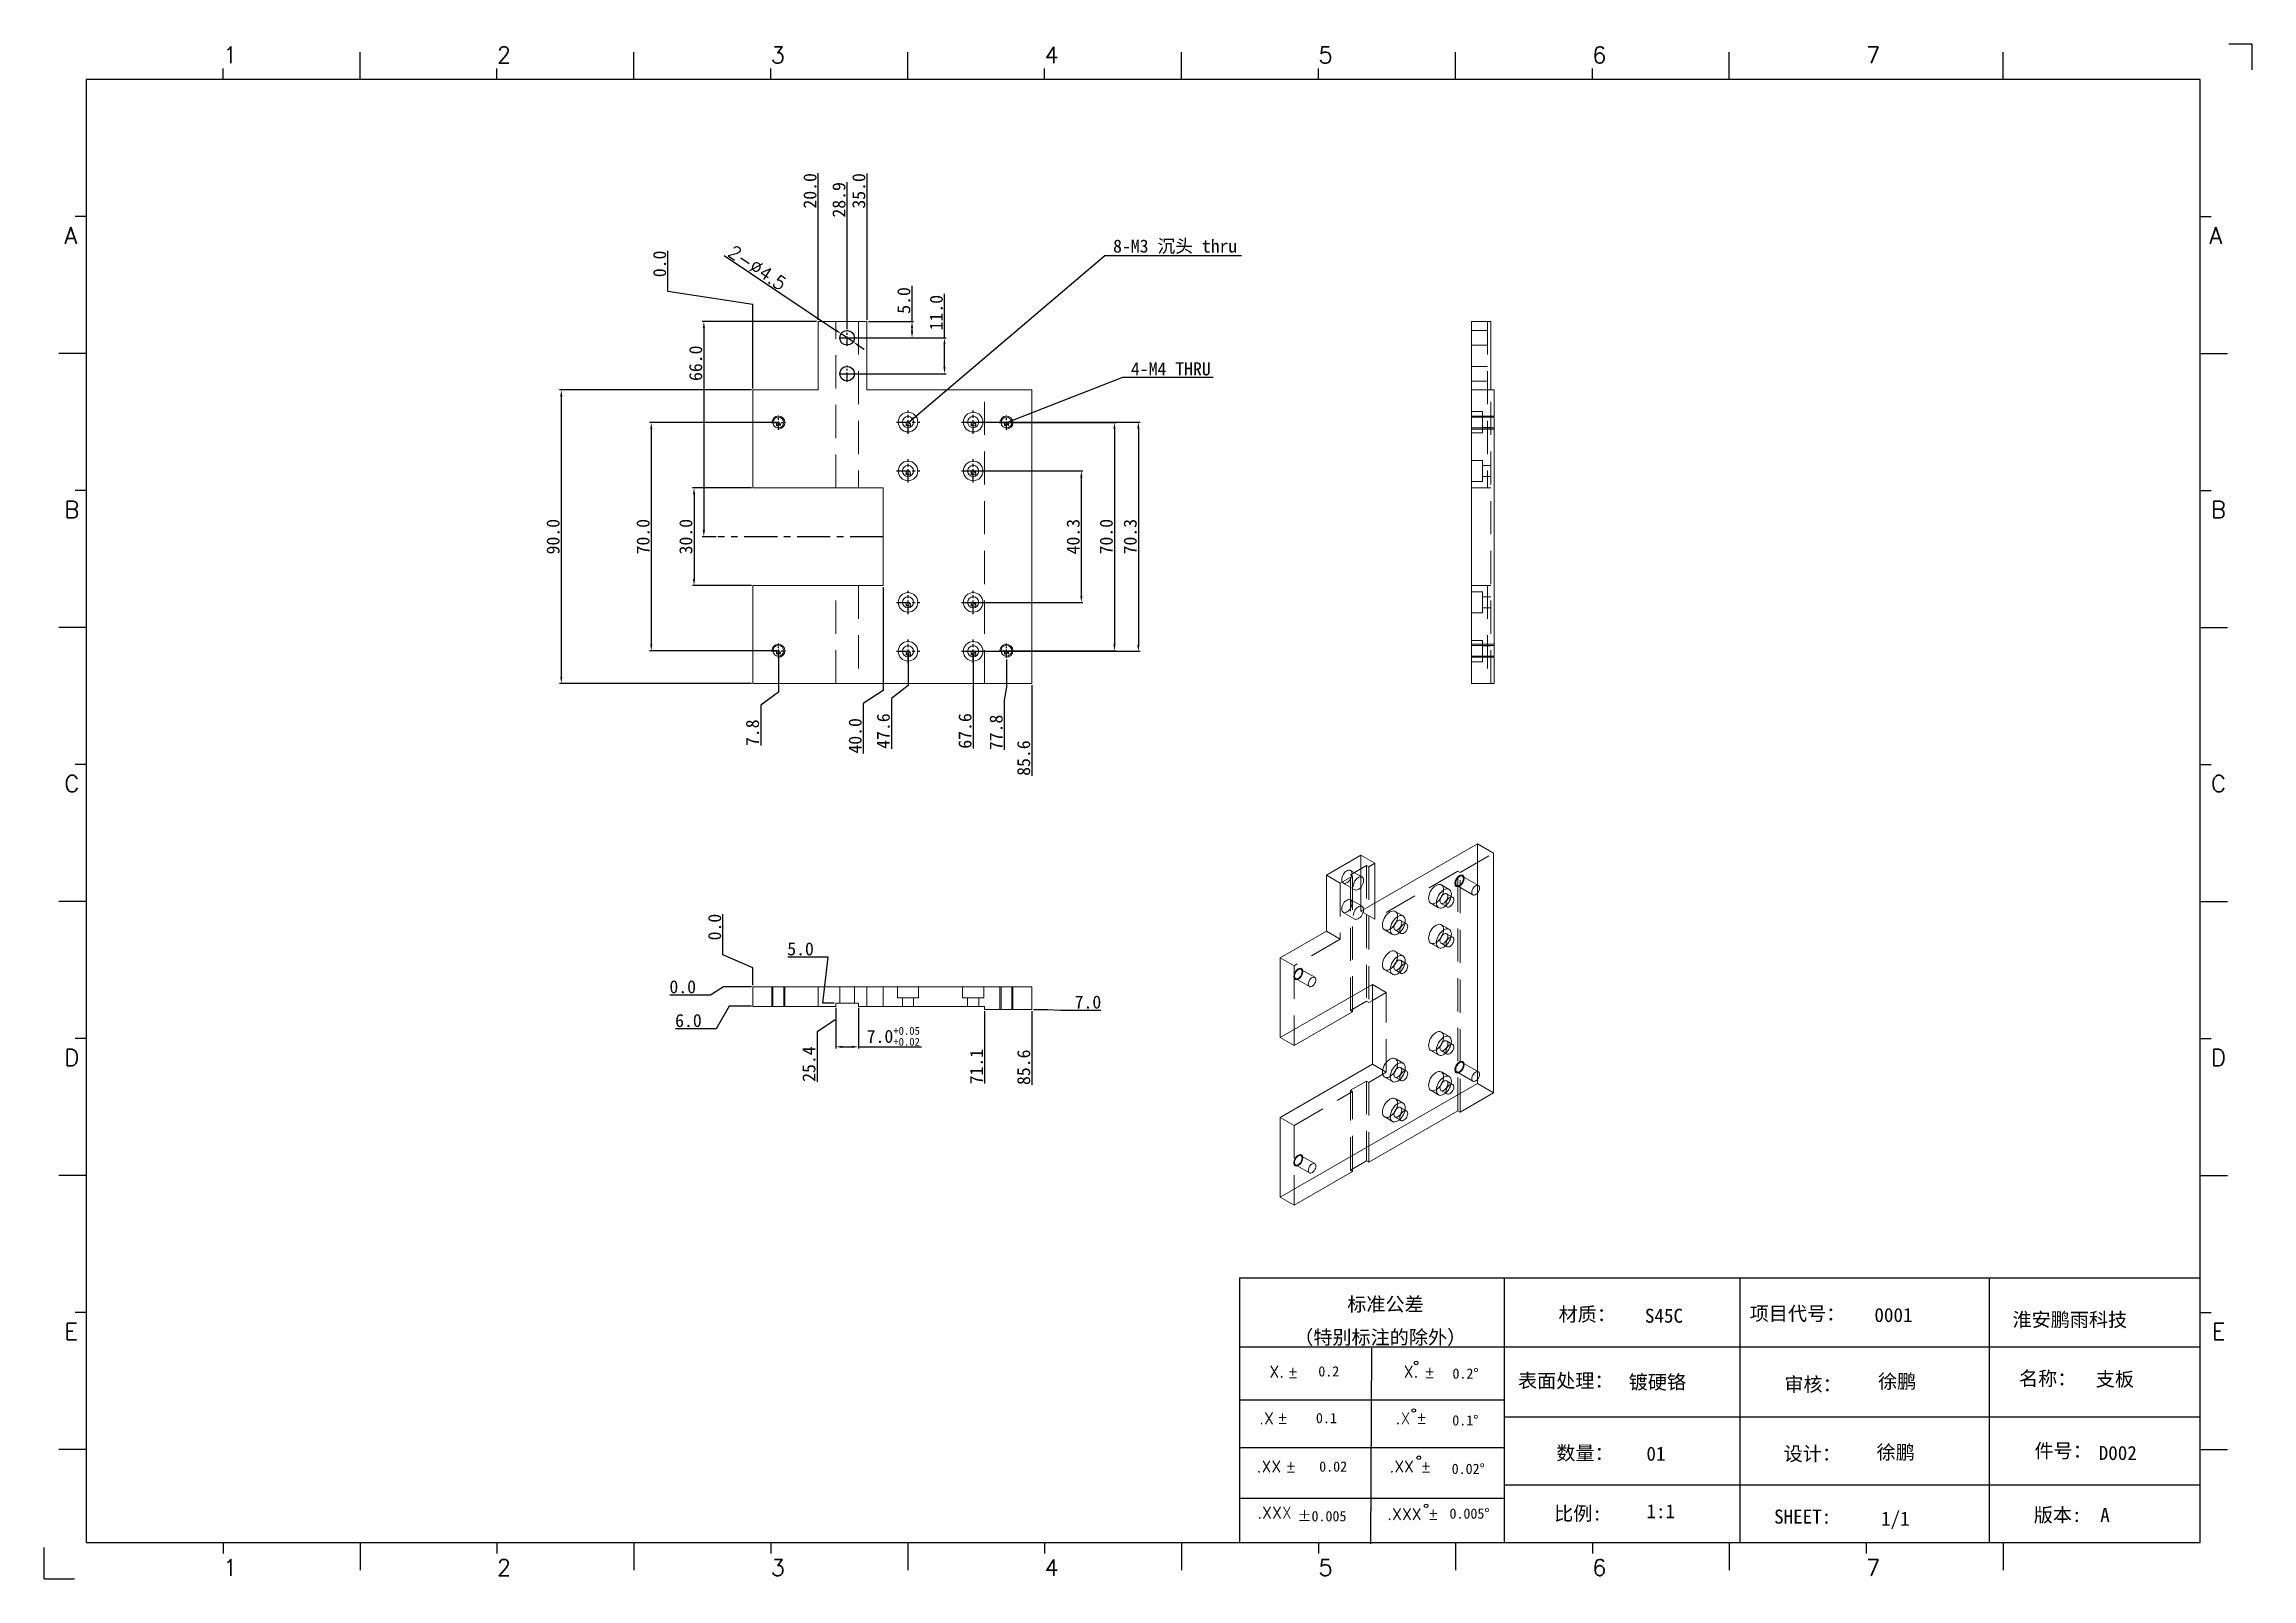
# Model space of a CAD drawing. Extents: x 83 to 30050, y -7164 to 695.
# Drawn here: x 12710 to 13387, y -3797 to -3326 of the extents above; entities that cross this region are included whole.
import ezdxf
from ezdxf.enums import TextEntityAlignment as Align

# ---------------------------------------------------------------- set-up
doc = ezdxf.new("R2010")
doc.units = 0
doc.header["$LTSCALE"] = 8
doc.header["$MEASUREMENT"] = 0
doc.header["$PDSIZE"] = 5
doc.linetypes.add('CENTER', pattern=[2, 1.25, -0.25, 0.25, -0.25])
doc.linetypes.add('HIDDEN', pattern=[1.905, 1.27, -0.635])
doc.layers.get('0').update_dxf_attribs({"linetype": 'CONTINUOUS'})
doc.layers.get('Defpoints').update_dxf_attribs({"linetype": 'CONTINUOUS'})
doc.layers.add('41', color=3, linetype='CONTINUOUS')
doc.layers.add('dim', color=82, linetype='CONTINUOUS', lineweight=9)
doc.layers.add('screw', color=33, linetype='CONTINUOUS', lineweight=13)
doc.styles.add('SIMPLEX', font='SIMPLEX')
doc.styles.get("Standard").update_dxf_attribs({"font": '', "height": 4})
doc.styles.add('TXT', font='txt.shx', dxfattribs={"bigfont": 'gbcbig.shx'})
doc.styles.get('Standard').set_extended_font_data('SimSun')
doc.dimstyles.new('ISO-25', dxfattribs={"dimtxt": 6, "dimasz": 2.5, "dimexe": 1.25, "dimexo": 0.625, "dimtad": 1, "dimdec": 1, "dimzin": 1, "dimdsep": 46, "dimtxsty": 'Standard', "dimcen": 2.5, "dimadec": 0, "dimazin": 0, "dimtm": 1e-09, "dimtfac": 1, "dimtdec": 1, "dimtmove": 0, "dimatfit": 3, "dimfxl": 1, "dimtolj": 1, "dimtzin": 0, "dimarcsym": 0})

msp = doc.modelspace()

# ---------------------------------------------------------------- texts
at = {"layer": 'dim', "char_height": 4, "attachment_point": 7}
for s, insert in [('\\A1;8-M3 沉头 thru', (13037.964, -3390.549)), ('\\A1;4-M4 THRU', (13043.438, -3427.848))]:
    msp.add_mtext(s, dxfattribs=dict(at, insert=insert))

# ---------------------------------------------------------------- blocks, each defined once
blk = doc.blocks.new('A$C0BB32EA6')
at = {"layer": '41'}
for p, q in [((90.21, 427.84), (90.21, 435.66)), ((168.4, 427.84), (168.4, 435.66)), ((168.4, 427.84), (168.4, 435.66)), ((168.4, 427.84), (168.4, 435.66)), ((246.58, 427.84), (246.58, 435.66)), ((246.58, 427.84), (246.58, 435.66)), ((324.77, 427.84), (324.77, 435.66)), ((402.96, 427.84), (402.96, 435.66)), ((481.15, 427.84), (481.15, 435.66)), ((559.34, 427.84), (559.34, 435.66)), ((51.11, 427.84), (51.11, 430.97)), ((129.3, 427.84), (129.3, 430.97)), ((129.3, 427.84), (129.3, 430.97)), ((129.3, 427.84), (129.3, 430.97)), ((207.49, 427.84), (207.49, 430.97)), ((207.49, 427.84), (207.49, 430.97)), ((285.68, 427.84), (285.68, 430.97)), ((363.87, 427.84), (363.87, 430.97)), ((442.06, 427.84), (442.06, 430.97)), ((615.63, 427.84), (12.02, 427.84)), ((12.02, 427.84), (12.02, 10.32)), ((615.63, 10.32), (615.63, 427.84)), ((12.02, 388.75), (8.89, 388.75)), ((615.63, 388.75), (618.76, 388.75)), ((12.02, 349.66), (4.2, 349.66)), ((615.63, 349.66), (623.45, 349.66)), ((12.02, 310.56), (8.89, 310.56)), ((615.63, 310.56), (618.76, 310.56)), ((12.02, 271.47), (4.2, 271.47)), ((615.63, 271.47), (623.45, 271.47)), ((12.02, 232.37), (8.89, 232.37)), ((615.63, 232.37), (618.76, 232.37)), ((12.02, 193.28), (4.2, 193.28)), ((615.63, 193.28), (623.45, 193.28)), ((12.02, 154.18), (8.89, 154.18)), ((615.63, 154.18), (618.76, 154.18)), ((12.02, 115.09), (4.2, 115.09)), ((615.63, 115.09), (623.45, 115.09)), ((341.34, 85.85), (615.63, 85.85)), ((341.34, 85.85), (341.34, 10.32)), ((416.87, 85.85), (416.87, 10.32)), ((484.16, 85.85), (484.16, 10.32)), ((555.4, 85.7), (555.4, 10.17)), ((12.02, 76), (8.89, 76)), ((615.63, 76), (618.76, 76)), ((615.63, 66.14), (341.34, 66.14)), ((378.86, 10.02), (379.1, 65.84)), ((341.34, 51.12), (416.87, 51.12)), ((615.63, 46.17), (416.87, 46.17)), ((12.02, 36.9), (4.2, 36.9)), ((341.34, 37.5), (401.12, 37.5)), ((341.34, 37.5), (416.87, 37.5)), ((615.63, 36.9), (623.45, 36.9)), ((615.63, 26.74), (416.87, 26.74)), ((341.34, 23.05), (401.87, 23.05)), ((341.34, 23.05), (401.87, 23.05)), ((341.34, 23.05), (401.87, 23.05)), ((341.34, 23.05), (401.87, 23.05)), ((341.34, 23.05), (401.87, 23.05)), ((341.34, 23.05), (416.87, 23.05)), ((12.02, 10.32), (615.63, 10.32)), ((51.11, 10.32), (51.11, 7.19)), ((90.21, 10.32), (90.21, 2.5)), ((129.3, 10.32), (129.3, 7.19)), ((168.4, 10.32), (168.4, 2.5)), ((207.49, 10.32), (207.49, 7.19)), ((246.58, 10.32), (246.58, 2.5)), ((285.68, 10.32), (285.68, 7.19)), ((324.77, 10.32), (324.77, 2.5)), ((326.34, 10.32), (401.87, 10.32)), ((363.87, 10.32), (363.87, 7.19)), ((402.96, 10.32), (402.96, 2.5)), ((442.06, 10.32), (442.06, 7.19)), ((481.15, 10.32), (481.15, 2.5)), ((520.24, 10.32), (520.24, 7.19)), ((559.34, 10.32), (559.34, 2.5))]:
    blk.add_line(p, q, dxfattribs=at)
at = {"layer": '41', "linetype": 'Continuous'}
for p, q in [((630.37, 437.94), (623.79, 437.94)), ((630.37, 437.94), (630.37, 430.59)), ((0, 0), (0, 8.98)), ((0, 0), (8.64, 0))]:
    blk.add_line(p, q, dxfattribs=at)
at = {"layer": '41'}
for centre in [(391.73, 61.61), (391.07, 48.04), (392.49, 34.54), (394.6, 20.83)]:
    blk.add_circle(centre, 0.516, dxfattribs=at)
at = {"layer": '41', "style": 'SIMPLEX'}
for s, height, p in [('1', 4.69, (51.11, 432.54)), ('2', 4.69, (129.3, 432.54)), ('3', 4.69, (207.49, 432.54)), ('4', 4.69, (285.68, 432.54)), ('5', 4.69, (363.87, 432.54)), ('6', 4.69, (442.06, 432.54)), ('7', 4.69, (520.24, 432.54)), ('A', 4.75, (5.76, 380.93)), ('A', 4.75, (618.27, 380.93)), ('B', 4.75, (5.76, 302.74)), ('B', 4.75, (618.72, 302.74)), ('C', 4.75, (5.76, 224.55)), ('C', 4.75, (618.72, 224.55)), ('D', 4.75, (5.76, 146.37)), ('D', 4.75, (618.72, 146.37)), ('E', 4.75, (5.76, 68.18)), ('E', 4.75, (618.95, 68.18)), ('X.', 3.284, (349.84, 57.49)), ('%%p', 3.284, (355.04, 57.36)), ('X.', 3.284, (388.21, 57.49)), ('%%p', 3.284, (394.07, 57.36)), ('.X', 3.284, (346.89, 44.16)), ('%%p', 3.284, (352.09, 44.33)), ('.X', 3.284, (385.9, 44.16)), ('%%p', 3.284, (391.76, 44.33)), ('.XX', 3.284, (346.2, 30.42)), ('%%p', 3.284, (354.44, 30.46)), ('.XX', 3.284, (384.11, 30.42)), ('%%p', 3.284, (393.01, 30.46)), ('.XXX', 3.284, (383.48, 16.83)), ('%%p', 3.284, (395.11, 16.95)), ('1', 4.69, (51.11, 0.87)), ('2', 4.69, (129.3, 0.87)), ('3', 4.69, (207.49, 0.87)), ('4', 4.69, (285.68, 0.87)), ('5', 4.69, (363.87, 0.87)), ('6', 4.69, (442.06, 0.87)), ('7', 4.69, (520.24, 0.87))]:
    blk.add_text(s, height=height, dxfattribs=at).set_placement(p)
at = {"layer": '41', "linetype": 'Continuous'}
for s, p in [('标准公差', (372.08, 76.36)), ('材质：', (432.42, 73.5)), ('项目代号：', (486.99, 73.71)), ('淮安鹏雨科技', (562.04, 71.96)), ('（特别标注的除外）', (356.94, 66.94)), ('表面处理：', (420.83, 54.55)), ('审核：', (496.9, 53.5)), ('名称：', (563.9, 55.18)), ('数量：', (431.79, 33.91)), ('设计：', (496.69, 33.7)), ('件号：', (568.32, 34.55)), ('比例:', (431.16, 16.65)), ('SHEET:', (493.95, 15.75)), ('1/1', (524.5, 15.18)), ('版本:', (568.11, 16.23))]:
    blk.add_text(s, height=4, dxfattribs=at).set_placement(p)
at = {"layer": '41'}
for s, p in [('0.2', (363.82, 57.75)), ('0.2%%D', (402.12, 57.11)), ('0.1', (363.14, 44.41)), ('0.1%%D', (402.07, 43.76)), ('0.02', (364.07, 30.58)), ('0.02%%D', (401.9, 29.93)), ('0.005%%D', (401.27, 17.16))]:
    blk.add_text(s, height=2.929, dxfattribs=at).set_placement(p)
at = {"layer": '41', "style": 'SIMPLEX'}
blk.add_text('.XXX', height=3.284, dxfattribs=at).set_placement((351.31, 18.87), align=Align.MIDDLE_CENTER)
at = {"layer": '41'}
blk.add_text('%%P0.005', height=2.929, dxfattribs=at).set_placement((364.87, 17.89), align=Align.MIDDLE_CENTER)
at = {"layer": '41', "linetype": 'Continuous'}
for tag, p in [('材质', (457.07, 73.08)), ('代号', (522.6, 73.29)), ('表面处理', (452.44, 54.13)), ('审核', (523.65, 54.34)), ('名称', (585.81, 54.97)), ('数量', (457.5, 33.7)), ('设计', (523.23, 34.13)), ('件号', (586.65, 33.91)), ('比例', (457.5, 17.28)), ('版本', (587.08, 16.23))]:
    blk.add_attdef(tag, p, '', height=4, dxfattribs=at)
blk = doc.blocks.new('screw_m4_l')
at = {"layer": 'screw', "color": 1, "linetype": 'CENTER', "ltscale": 0.254}
for p, q in [((-2.2, 0), (2.2, 0)), ((0, -2.2), (0, 2.2))]:
    blk.add_line(p, q, dxfattribs=at)
at = {"layer": 'screw', "color": 33, "linetype": 'Continuous'}
blk.add_circle((0, 0), 1.65, dxfattribs=at)
at = {"layer": 'screw', "color": 92, "linetype": 'Continuous'}
blk.add_arc((0, 0), 2, 270, 180, dxfattribs=at)
at = {"layer": 'screw', "color": 6, "linetype": 'Continuous', "style": 'TXT'}
blk.add_text('M4', height=0.8, dxfattribs=at).set_placement((-0.68, -1))
blk = doc.blocks.new('screw_m3_h')
at = {"layer": 'screw', "color": 1, "linetype": 'CENTER', "ltscale": 0.381}
for p, q in [((-3.3, 0), (3.3, 0)), ((0, -3.3), (0, 3.3))]:
    blk.add_line(p, q, dxfattribs=at)
at = {"layer": 'screw', "color": 33, "linetype": 'Continuous'}
for radius in [3, 1.7]:
    blk.add_circle((0, 0), radius, dxfattribs=at)
at = {"layer": 'screw', "color": 6, "linetype": 'Continuous', "style": 'TXT'}
blk.add_text('M3', height=0.9, dxfattribs=at).set_placement((-0.78, -1.2))
blk = doc.blocks.new('*D871')
at = {"layer": 'Defpoints', "color": 0}
for p in [(12954.46, -3415), (12958.2, -3417.51)]:
    blk.add_point(p, dxfattribs=at)
at = {"layer": 'dim', "color": 0, "lineweight": -2}
for p, q in [((12918.63, -3390.96), (12952.8, -3413.89)), ((12958.2, -3417.51), (12954.46, -3415)), ((12959.86, -3418.63), (12961.52, -3419.74))]:
    blk.add_line(p, q, dxfattribs=at)
at = {"layer": 'dim', "color": 0}
for points in [[(12952.98, -3413.61), (12952.61, -3414.17), (12954.46, -3415)], [(12960.04, -3418.35), (12959.67, -3418.9), (12958.2, -3417.51)]]:
    blk.add_solid(points, dxfattribs=at)
at = {"layer": 'dim', "color": 0, "insert": (12928.74, -3394.74), "char_height": 4, "attachment_point": 5, "rotation": 326.13232}
blk.add_mtext('\\A1;{\\Ftxt,bigfont|c134;2-∅4.5}', dxfattribs=at)
blk = doc.blocks.new('*D872')
at = {"layer": 'Defpoints', "color": 0}
for p in [(12927.43, -3462.26), (12909.34, -3492.26), (12927.43, -3492.26)]:
    blk.add_point(p, dxfattribs=at)
at = {"layer": 'dim', "color": 0, "lineweight": -2}
for p, q in [((12926.93, -3462.26), (12908.84, -3462.26)), ((12909.34, -3464.26), (12909.34, -3490.26)), ((12926.93, -3492.26), (12908.84, -3492.26))]:
    blk.add_line(p, q, dxfattribs=at)
at = {"layer": 'dim', "color": 0}
for points in [[(12909.01, -3464.26), (12909.68, -3464.26), (12909.34, -3462.26)], [(12909.01, -3490.26), (12909.68, -3490.26), (12909.34, -3492.26)]]:
    blk.add_solid(points, dxfattribs=at)
at = {"layer": 'dim', "color": 0, "insert": (12906.84, -3477.26), "char_height": 4, "attachment_point": 5, "rotation": 90}
blk.add_mtext('\\A1;30.0', dxfattribs=at)
blk = doc.blocks.new('*D874')
at = {"layer": 'Defpoints', "color": 0}
for p in [(12995.03, -3457.11), (13028.22, -3457.11), (12995.03, -3497.41)]:
    blk.add_point(p, dxfattribs=at)
at = {"layer": 'dim', "color": 0, "lineweight": -2}
for p, q in [((12995.53, -3457.11), (13028.72, -3457.11)), ((13028.22, -3495.41), (13028.22, -3459.11)), ((12995.53, -3497.41), (13028.72, -3497.41))]:
    blk.add_line(p, q, dxfattribs=at)
at = {"layer": 'dim', "color": 0}
for points in [[(13027.89, -3459.11), (13028.56, -3459.11), (13028.22, -3457.11)], [(13027.89, -3495.41), (13028.56, -3495.41), (13028.22, -3497.41)]]:
    blk.add_solid(points, dxfattribs=at)
at = {"layer": 'dim', "color": 0, "insert": (13025.72, -3477.26), "char_height": 4, "attachment_point": 5, "rotation": 90}
blk.add_mtext('\\A1;40.3', dxfattribs=at)
blk = doc.blocks.new('*D875')
at = {"layer": 'Defpoints', "color": 0}
for p in [(12995.03, -3442.11), (12995.03, -3512.41), (13045.73, -3512.41)]:
    blk.add_point(p, dxfattribs=at)
at = {"layer": 'dim', "color": 0, "lineweight": -2}
for p, q in [((12995.53, -3442.11), (13046.23, -3442.11)), ((13045.73, -3444.11), (13045.73, -3510.41)), ((12995.53, -3512.41), (13046.23, -3512.41))]:
    blk.add_line(p, q, dxfattribs=at)
at = {"layer": 'dim', "color": 0}
for points in [[(13045.39, -3444.11), (13046.06, -3444.11), (13045.73, -3442.11)], [(13045.39, -3510.41), (13046.06, -3510.41), (13045.73, -3512.41)]]:
    blk.add_solid(points, dxfattribs=at)
at = {"layer": 'dim', "color": 0, "insert": (13043.23, -3477.26), "char_height": 4, "attachment_point": 5, "rotation": 90}
blk.add_mtext('\\A1;70.3', dxfattribs=at)
blk = doc.blocks.new('*D876')
at = {"layer": 'Defpoints', "color": 0}
for p in [(13005.23, -3442.26), (13005.23, -3512.26), (13038.38, -3512.26)]:
    blk.add_point(p, dxfattribs=at)
at = {"layer": 'dim', "color": 0, "lineweight": -2}
for p, q in [((13005.73, -3442.26), (13038.88, -3442.26)), ((13038.38, -3444.26), (13038.38, -3510.26)), ((13005.73, -3512.26), (13038.88, -3512.26))]:
    blk.add_line(p, q, dxfattribs=at)
at = {"layer": 'dim', "color": 0}
for points in [[(13038.05, -3444.26), (13038.72, -3444.26), (13038.38, -3442.26)], [(13038.05, -3510.26), (13038.72, -3510.26), (13038.38, -3512.26)]]:
    blk.add_solid(points, dxfattribs=at)
at = {"layer": 'dim', "color": 0, "insert": (13035.88, -3477.26), "char_height": 4, "attachment_point": 5, "rotation": 90}
blk.add_mtext('\\A1;70.0', dxfattribs=at)
blk = doc.blocks.new('*D877')
at = {"layer": 'Defpoints', "color": 0}
for p in [(12927.43, -3432.26), (12868.59, -3522.26), (12927.43, -3522.26)]:
    blk.add_point(p, dxfattribs=at)
at = {"layer": 'dim', "color": 0, "lineweight": -2}
for p, q in [((12926.93, -3432.26), (12868.09, -3432.26)), ((12868.59, -3434.26), (12868.59, -3520.26)), ((12926.93, -3522.26), (12868.09, -3522.26))]:
    blk.add_line(p, q, dxfattribs=at)
at = {"layer": 'dim', "color": 0}
for points in [[(12868.26, -3434.26), (12868.92, -3434.26), (12868.59, -3432.26)], [(12868.26, -3520.26), (12868.92, -3520.26), (12868.59, -3522.26)]]:
    blk.add_solid(points, dxfattribs=at)
at = {"layer": 'dim', "color": 0, "insert": (12866.09, -3477.26), "char_height": 4, "attachment_point": 5, "rotation": 90}
blk.add_mtext('\\A1;90.0', dxfattribs=at)
blk = doc.blocks.new('*D878')
at = {"layer": 'Defpoints', "color": 0}
for p in [(12947.43, -3411.26), (12912.35, -3477.26), (12916.67, -3477.26)]:
    blk.add_point(p, dxfattribs=at)
at = {"layer": 'dim', "color": 0, "lineweight": -2}
for p, q in [((12946.93, -3411.26), (12911.85, -3411.26)), ((12912.35, -3413.26), (12912.35, -3475.26)), ((12916.17, -3477.26), (12911.85, -3477.26))]:
    blk.add_line(p, q, dxfattribs=at)
at = {"layer": 'dim', "color": 0}
for points in [[(12912.02, -3413.26), (12912.69, -3413.26), (12912.35, -3411.26)], [(12912.02, -3475.26), (12912.69, -3475.26), (12912.35, -3477.26)]]:
    blk.add_solid(points, dxfattribs=at)
at = {"layer": 'dim', "color": 0, "insert": (12909.85, -3424.06), "char_height": 4, "attachment_point": 5, "rotation": 90}
blk.add_mtext('\\A1;66.0', dxfattribs=at)
blk = doc.blocks.new('*D879')
at = {"layer": 'Defpoints', "color": 0}
for p in [(12962.43, -3411.26), (12976.25, -3411.26), (12956.33, -3416.26)]:
    blk.add_point(p, dxfattribs=at)
at = {"layer": 'dim', "color": 0, "lineweight": -2}
for p, q in [((12976.25, -3411.26), (12976.25, -3400.35)), ((12962.93, -3411.26), (12976.75, -3411.26)), ((12976.25, -3414.26), (12976.25, -3413.26)), ((12956.83, -3416.26), (12976.75, -3416.26))]:
    blk.add_line(p, q, dxfattribs=at)
at = {"layer": 'dim', "color": 0}
for points in [[(12975.92, -3413.26), (12976.58, -3413.26), (12976.25, -3411.26)], [(12975.92, -3414.26), (12976.58, -3414.26), (12976.25, -3416.26)]]:
    blk.add_solid(points, dxfattribs=at)
at = {"layer": 'dim', "color": 0, "insert": (12973.75, -3404.8), "char_height": 4, "attachment_point": 5, "rotation": 90}
blk.add_mtext('\\A1;5.0', dxfattribs=at)
blk = doc.blocks.new('*D880')
at = {"layer": 'Defpoints', "color": 0}
for p in [(12956.33, -3416.26), (12986.21, -3416.26), (12956.33, -3427.26)]:
    blk.add_point(p, dxfattribs=at)
at = {"layer": 'dim', "color": 0, "lineweight": -2}
for p, q in [((12986.21, -3416.26), (12986.21, -3402.81)), ((12956.83, -3416.26), (12986.71, -3416.26)), ((12986.21, -3425.26), (12986.21, -3418.26)), ((12956.83, -3427.26), (12986.71, -3427.26))]:
    blk.add_line(p, q, dxfattribs=at)
at = {"layer": 'dim', "color": 0}
for points in [[(12985.88, -3418.26), (12986.55, -3418.26), (12986.21, -3416.26)], [(12985.88, -3425.26), (12986.55, -3425.26), (12986.21, -3427.26)]]:
    blk.add_solid(points, dxfattribs=at)
at = {"layer": 'dim', "color": 0, "insert": (12983.71, -3408.54), "char_height": 4, "attachment_point": 5, "rotation": 90}
blk.add_mtext('\\A1;11.0', dxfattribs=at)
blk = doc.blocks.new('*D881')
at = {"layer": 'Defpoints', "color": 0}
for p in [(12901.28, -3398.07), (12927.43, -3432.26), (12927.43, -3432.26)]:
    blk.add_point(p, dxfattribs=at)
at = {"layer": 'dim', "color": 0, "lineweight": -2}
for p, q in [((12901.28, -3402.07), (12901.28, -3389.59)), ((12927.43, -3406.07), (12901.28, -3402.07)), ((12927.43, -3431.76), (12927.43, -3406.07))]:
    blk.add_line(p, q, dxfattribs=at)
at = {"layer": 'dim', "color": 0, "insert": (12898.78, -3393.58), "char_height": 4, "attachment_point": 5, "rotation": 90}
blk.add_mtext('\\A1;0.0', dxfattribs=at)
blk = doc.blocks.new('*D882')
at = {"layer": 'Defpoints', "color": 0}
for p in [(12956.33, -3379.82), (12956.33, -3414.01), (12927.43, -3432.26)]:
    blk.add_point(p, dxfattribs=at)
at = {"layer": 'dim', "color": 0, "lineweight": -2}
blk.add_line((12956.33, -3413.51), (12956.33, -3368.54), dxfattribs=at)
at = {"layer": 'dim', "color": 0, "insert": (12953.83, -3373.93), "char_height": 4, "attachment_point": 5, "rotation": 90}
blk.add_mtext('\\A1;28.9', dxfattribs=at)
blk = doc.blocks.new('*D883')
at = {"layer": 'Defpoints', "color": 0}
for p in [(12947.43, -3377.07), (12947.43, -3411.26), (12927.43, -3432.26)]:
    blk.add_point(p, dxfattribs=at)
at = {"layer": 'dim', "color": 0, "lineweight": -2}
blk.add_line((12947.43, -3410.76), (12947.43, -3365.77), dxfattribs=at)
at = {"layer": 'dim', "color": 0, "insert": (12944.93, -3371.17), "char_height": 4, "attachment_point": 5, "rotation": 90}
blk.add_mtext('\\A1;20.0', dxfattribs=at)
blk = doc.blocks.new('*D884')
at = {"layer": 'Defpoints', "color": 0}
for p in [(12962.43, -3377.07), (12962.43, -3411.26), (12927.43, -3432.26)]:
    blk.add_point(p, dxfattribs=at)
at = {"layer": 'dim', "color": 0, "lineweight": -2}
blk.add_line((12962.43, -3410.76), (12962.43, -3365.81), dxfattribs=at)
at = {"layer": 'dim', "color": 0, "insert": (12959.93, -3371.19), "char_height": 4, "attachment_point": 5, "rotation": 90}
blk.add_mtext('\\A1;35.0', dxfattribs=at)
blk = doc.blocks.new('*D885')
at = {"layer": 'Defpoints', "color": 0}
for p in [(12927.43, -3432.26), (12967.43, -3492.26), (12961.3, -3532.42)]:
    blk.add_point(p, dxfattribs=at)
at = {"layer": 'dim', "color": 0, "lineweight": -2}
for p, q in [((12967.43, -3492.76), (12967.43, -3524.42)), ((12967.43, -3524.42), (12961.3, -3528.42)), ((12961.3, -3528.42), (12961.3, -3543.81))]:
    blk.add_line(p, q, dxfattribs=at)
at = {"layer": 'dim', "color": 0, "insert": (12958.81, -3538.36), "char_height": 4, "attachment_point": 5, "rotation": 90}
blk.add_mtext('\\A1;40.0', dxfattribs=at)
blk = doc.blocks.new('*D886')
at = {"layer": 'Defpoints', "color": 0}
for p in [(12927.43, -3432.26), (12975.03, -3512.41), (12969.96, -3530.95)]:
    blk.add_point(p, dxfattribs=at)
at = {"layer": 'dim', "color": 0, "lineweight": -2}
for p, q in [((12975.03, -3512.91), (12975.03, -3522.95)), ((12975.03, -3522.95), (12969.96, -3526.95)), ((12969.96, -3526.95), (12969.96, -3542.34))]:
    blk.add_line(p, q, dxfattribs=at)
at = {"layer": 'dim', "color": 0, "insert": (12967.46, -3536.89), "char_height": 4, "attachment_point": 5, "rotation": 90}
blk.add_mtext('\\A1;47.6', dxfattribs=at)
blk = doc.blocks.new('*D887')
at = {"layer": 'Defpoints', "color": 0}
for p in [(12927.43, -3432.26), (12995.03, -3512.41), (12995.03, -3530.95)]:
    blk.add_point(p, dxfattribs=at)
at = {"layer": 'dim', "color": 0, "lineweight": -2}
blk.add_line((12995.03, -3512.91), (12995.03, -3542.27), dxfattribs=at)
at = {"layer": 'dim', "color": 0, "insert": (12992.53, -3536.86), "char_height": 4, "attachment_point": 5, "rotation": 90}
blk.add_mtext('\\A1;67.6', dxfattribs=at)
blk = doc.blocks.new('*D888')
at = {"layer": 'Defpoints', "color": 0}
for p in [(12927.43, -3432.26), (13005.23, -3514.46), (13004.58, -3531.46)]:
    blk.add_point(p, dxfattribs=at)
at = {"layer": 'dim', "color": 0, "lineweight": -2}
for p, q in [((13005.23, -3514.96), (13005.23, -3523.46)), ((13005.23, -3523.46), (13004.58, -3527.46)), ((13004.58, -3527.46), (13004.58, -3542.65))]:
    blk.add_line(p, q, dxfattribs=at)
at = {"layer": 'dim', "color": 0, "insert": (13002.08, -3537.3), "char_height": 4, "attachment_point": 5, "rotation": 90}
blk.add_mtext('\\A1;77.8', dxfattribs=at)
blk = doc.blocks.new('*D889')
at = {"layer": 'Defpoints', "color": 0}
for p in [(12927.43, -3432.26), (13013.03, -3522.26), (13013.03, -3539.26)]:
    blk.add_point(p, dxfattribs=at)
at = {"layer": 'dim', "color": 0, "lineweight": -2}
blk.add_line((13013.03, -3522.76), (13013.03, -3550.6), dxfattribs=at)
at = {"layer": 'dim', "color": 0, "insert": (13010.53, -3545.18), "char_height": 4, "attachment_point": 5, "rotation": 90}
blk.add_mtext('\\A1;85.6', dxfattribs=at)
blk = doc.blocks.new('*D890')
at = {"layer": 'Defpoints', "color": 0}
for p in [(12927.43, -3432.26), (12935.23, -3512.26), (12929.8, -3532.98)]:
    blk.add_point(p, dxfattribs=at)
at = {"layer": 'dim', "color": 0, "lineweight": -2}
for p, q in [((12935.23, -3512.76), (12935.23, -3524.98)), ((12935.23, -3524.98), (12929.8, -3528.98)), ((12929.8, -3528.98), (12929.8, -3541.33))]:
    blk.add_line(p, q, dxfattribs=at)
at = {"layer": 'dim', "color": 0, "insert": (12927.3, -3537.41), "char_height": 4, "attachment_point": 5, "rotation": 90}
blk.add_mtext('\\A1;7.8', dxfattribs=at)
blk = doc.blocks.new('*D891')
at = {"layer": 'Defpoints', "color": 0}
for p in [(12918.18, -3601.51), (12927.43, -3615.33), (12927.43, -3615.33)]:
    blk.add_point(p, dxfattribs=at)
at = {"layer": 'dim', "color": 0, "lineweight": -2}
for p, q in [((12918.18, -3605.51), (12918.18, -3593.03)), ((12927.43, -3609.51), (12918.18, -3605.51)), ((12927.43, -3614.84), (12927.43, -3609.51))]:
    blk.add_line(p, q, dxfattribs=at)
at = {"layer": 'dim', "color": 0, "insert": (12915.68, -3597.02), "char_height": 4, "attachment_point": 5, "rotation": 90}
blk.add_mtext('\\A1;0.0', dxfattribs=at)
blk = doc.blocks.new('*D892')
at = {"layer": 'Defpoints', "color": 0}
for p in [(12927.43, -3615.33), (12952.83, -3621.33), (12947.12, -3633.11)]:
    blk.add_point(p, dxfattribs=at)
at = {"layer": 'dim', "color": 0, "lineweight": -2}
for p, q in [((12952.83, -3621.83), (12952.83, -3625.33)), ((12952.83, -3625.33), (12947.12, -3629.11)), ((12947.12, -3629.11), (12947.12, -3644.5))]:
    blk.add_line(p, q, dxfattribs=at)
at = {"layer": 'dim', "color": 0, "insert": (12944.62, -3639.05), "char_height": 4, "attachment_point": 5, "rotation": 90}
blk.add_mtext('\\A1;25.4', dxfattribs=at)
blk = doc.blocks.new('*D893')
at = {"layer": 'Defpoints', "color": 0}
for p in [(12927.43, -3615.33), (12998.53, -3622.33), (12998.53, -3634.11)]:
    blk.add_point(p, dxfattribs=at)
at = {"layer": 'dim', "color": 0, "lineweight": -2}
blk.add_line((12998.53, -3622.83), (12998.53, -3645.05), dxfattribs=at)
at = {"layer": 'dim', "color": 0, "insert": (12996.03, -3639.83), "char_height": 4, "attachment_point": 5, "rotation": 90}
blk.add_mtext('\\A1;71.1', dxfattribs=at)
blk = doc.blocks.new('*D894')
at = {"layer": 'Defpoints', "color": 0}
for p in [(12927.43, -3615.33), (13013.03, -3622.33), (13013.03, -3634.11)]:
    blk.add_point(p, dxfattribs=at)
at = {"layer": 'dim', "color": 0, "lineweight": -2}
blk.add_line((13013.03, -3622.83), (13013.03, -3645.45), dxfattribs=at)
at = {"layer": 'dim', "color": 0, "insert": (13010.53, -3640.03), "char_height": 4, "attachment_point": 5, "rotation": 90}
blk.add_mtext('\\A1;85.6', dxfattribs=at)
blk = doc.blocks.new('*D895')
at = {"layer": 'Defpoints', "color": 0}
for p in [(12910.36, -3617.87), (12927.43, -3615.33), (12927.43, -3615.33)]:
    blk.add_point(p, dxfattribs=at)
at = {"layer": 'dim', "color": 0, "lineweight": -2}
for p, q in [((12914.36, -3617.87), (12901.88, -3617.87)), ((12918.36, -3615.33), (12914.36, -3617.87)), ((12926.93, -3615.33), (12918.36, -3615.33))]:
    blk.add_line(p, q, dxfattribs=at)
at = {"layer": 'dim', "color": 0, "insert": (12905.87, -3615.37), "char_height": 4, "attachment_point": 5}
blk.add_mtext('\\A1;0.0', dxfattribs=at)
blk = doc.blocks.new('*D896')
at = {"layer": 'Defpoints', "color": 0}
for p in [(12946.49, -3606.23), (12927.43, -3615.33), (12952.83, -3620.33)]:
    blk.add_point(p, dxfattribs=at)
at = {"layer": 'dim', "color": 0, "lineweight": -2}
for p, q in [((12950.49, -3606.23), (12938.08, -3606.23)), ((12948.83, -3620.33), (12950.49, -3606.23)), ((12952.33, -3620.33), (12948.83, -3620.33))]:
    blk.add_line(p, q, dxfattribs=at)
at = {"layer": 'dim', "color": 0, "insert": (12942.03, -3603.73), "char_height": 4, "attachment_point": 5}
blk.add_mtext('\\A1;5.0', dxfattribs=at)
blk = doc.blocks.new('*D897')
at = {"layer": 'Defpoints', "color": 0}
for p in [(12927.43, -3615.33), (12927.43, -3621.33), (12912.11, -3628.21)]:
    blk.add_point(p, dxfattribs=at)
at = {"layer": 'dim', "color": 0, "lineweight": -2}
for p, q in [((12920.11, -3621.33), (12916.11, -3628.21)), ((12926.93, -3621.33), (12920.11, -3621.33)), ((12916.11, -3628.21), (12903.63, -3628.21))]:
    blk.add_line(p, q, dxfattribs=at)
at = {"layer": 'dim', "color": 0, "insert": (12907.62, -3625.71), "char_height": 4, "attachment_point": 5}
blk.add_mtext('\\A1;6.0', dxfattribs=at)
blk = doc.blocks.new('*D898')
at = {"layer": 'Defpoints', "color": 0}
for p in [(12927.43, -3615.33), (13013.03, -3622.33), (13025.8, -3622.55)]:
    blk.add_point(p, dxfattribs=at)
at = {"layer": 'dim', "color": 0, "lineweight": -2}
for p, q in [((13013.53, -3622.33), (13017.8, -3622.33)), ((13017.8, -3622.33), (13021.8, -3622.55)), ((13021.8, -3622.55), (13034.19, -3622.55))]:
    blk.add_line(p, q, dxfattribs=at)
at = {"layer": 'dim', "color": 0, "insert": (13030.24, -3620.05), "char_height": 4, "attachment_point": 5}
blk.add_mtext('\\A1;7.0', dxfattribs=at)
blk = doc.blocks.new('*D899')
at = {"layer": 'Defpoints', "color": 0}
for p in [(12952.83, -3621.33), (12959.83, -3621.33), (12959.83, -3633.76)]:
    blk.add_point(p, dxfattribs=at)
at = {"layer": 'dim', "color": 0, "lineweight": -2}
for p, q in [((12952.83, -3621.83), (12952.83, -3634.26)), ((12959.83, -3621.83), (12959.83, -3634.26)), ((12954.83, -3633.76), (12957.83, -3633.76)), ((12959.83, -3633.76), (12979.18, -3633.76))]:
    blk.add_line(p, q, dxfattribs=at)
at = {"layer": 'dim', "color": 0}
for points in [[(12954.83, -3633.43), (12954.83, -3634.1), (12952.83, -3633.76)], [(12957.83, -3633.43), (12957.83, -3634.1), (12959.83, -3633.76)]]:
    blk.add_solid(points, dxfattribs=at)
at = {"layer": 'dim', "color": 0, "insert": (12970.5, -3630.53), "char_height": 4, "attachment_point": 5}
blk.add_mtext('\\A1;7.0{\\H2.400000;\\S+0.05^ +0.02;}', dxfattribs=at)
blk = doc.blocks.new('*D1414')
at = {"layer": 'Defpoints', "color": 0}
for p in [(12935.23, -3442.26), (12896.22, -3512.26), (12935.23, -3512.26)]:
    blk.add_point(p, dxfattribs=at)
at = {"layer": 'dim', "color": 0, "lineweight": -2}
for p, q in [((12934.73, -3442.26), (12895.72, -3442.26)), ((12896.22, -3444.26), (12896.22, -3510.26)), ((12934.73, -3512.26), (12895.72, -3512.26))]:
    blk.add_line(p, q, dxfattribs=at)
at = {"layer": 'dim', "color": 0}
for points in [[(12895.88, -3444.26), (12896.55, -3444.26), (12896.22, -3442.26)], [(12895.88, -3510.26), (12896.55, -3510.26), (12896.22, -3512.26)]]:
    blk.add_solid(points, dxfattribs=at)
at = {"layer": 'dim', "color": 0, "insert": (12893.72, -3477.26), "char_height": 4, "attachment_point": 5, "rotation": 90}
blk.add_mtext('\\A1;70.0', dxfattribs=at)

# ---------------------------------------------------------------- dimensions: what is measured, and where the dimension line sits
at = {"layer": 'dim'}
for feature_location, offset, dtype, origin, picture, middle in [((12947.427, -3411.258), (0, 34.192), 1, (12927.427, -3432.258), '*D883', (12944.927, -3371.167)), ((12962.427, -3411.258), (0, 34.192), 1, (12927.427, -3432.258), '*D884', (12959.927, -3371.189)), ((12956.327, -3414.008), (0, 34.192), 1, (12927.427, -3432.258), '*D882', (12953.827, -3373.928)), ((12927.426828737, -3432.258315144), (-26.142266992, 34.191923591), 1, (12927.426828737, -3432.258315144), '*D881', (12898.784811745, -3393.577752664)), ((12935.227, -3512.258), (-5.426, -20.725), 1, (12927.427, -3432.258), '*D890', (12927.301, -3537.406)), ((12967.427, -3492.258), (-6.122, -40.16), 1, (12927.427, -3432.258), '*D885', (12958.805, -3538.363)), ((12975.027, -3512.408), (-5.062, -18.538), 1, (12927.427, -3432.258), '*D886', (12967.465, -3536.891)), ((12995.027, -3512.408), (0, -18.538), 1, (12927.427, -3432.258), '*D887', (12992.527, -3536.857)), ((13005.227, -3514.458), (-0.651, -16.999), 1, (12927.427, -3432.258), '*D888', (13002.076, -3537.301)), ((13013.027, -3522.258), (0, -16.999), 1, (12927.427, -3432.258), '*D889', (13010.527, -3545.179)), ((12927.426828737, -3615.334901048), (-9.248535852, 13.827114956), 1, (12927.426828737, -3615.334901048), '*D891', (12915.678542884, -3597.019147203)), ((12952.827, -3620.335), (-6.339, 14.106), 0, (12927.427, -3615.335), '*D896', (12942.032, -3603.729)), ((12927.426828737, -3615.334901048), (-17.066601407, -2.538152438), 0, (12927.426828737, -3615.334901048), '*D895', (12905.87158844, -3615.373303487)), ((12927.427, -3621.335), (-15.32, -6.87), 0, (12927.427, -3615.335), '*D897', (12907.619, -3625.706)), ((12952.827, -3621.335), (-5.704, -11.773), 1, (12927.427, -3615.335), '*D892', (12944.623, -3639.052)), ((12998.527, -3622.335), (0, -11.773), 1, (12927.427, -3615.335), '*D893', (12996.027, -3639.83)), ((13013.027, -3622.335), (0, -11.773), 1, (12927.427, -3615.335), '*D894', (13010.527, -3640.03)), ((13013.027, -3622.335), (12.771, -0.212), 0, (12927.427, -3615.335), '*D898', (13030.242, -3620.047))]:
    dim = msp.add_ordinate_dim(feature_location=feature_location, offset=offset, dtype=dtype, origin=origin, dimstyle='ISO-25', override={"dimtxt": 2.5, "dimasz": 2, "dimexe": 0.49975, "dimexo": 0.49975, "dimgap": 0.49975}, dxfattribs=at)
    dim.commit()
    dim.dimension.update_dxf_attribs({"geometry": picture, "text_midpoint": middle})
dim = msp.add_diameter_dim_2p(p1=(12958.195, -3417.512), p2=(12954.459, -3415.004), text='{\\Ftxt,bigfont|c134;2-<>}', dimstyle='ISO-25', override={"dimtxt": 2.5, "dimasz": 2, "dimexe": 0.49975, "dimexo": 0.49975, "dimgap": 0.49975}, dxfattribs=at)
dim.commit()
dim.dimension.update_dxf_attribs({"geometry": '*D871', "text_midpoint": (12927.351, -3396.811), "dimtype": 163})
for base, p1, p2, picture, middle in [((12976.249, -3411.258), (12956.327, -3416.258), (12962.427, -3411.258), '*D879', (12973.749, -3404.803)), ((12986.213, -3416.258), (12956.327, -3427.258), (12956.327, -3416.258), '*D880', (12983.713, -3408.536)), ((12868.59, -3522.258), (12927.427, -3432.258), (12927.427, -3522.258), '*D877', (12866.09, -3477.258)), ((12896.216, -3512.258), (12935.227, -3442.258), (12935.227, -3512.258), '*D1414', (12893.716, -3477.258)), ((13045.727, -3512.408), (12995.027, -3442.108), (12995.027, -3512.408), '*D875', (13043.227, -3477.258)), ((13038.385, -3512.258), (13005.227, -3442.258), (13005.227, -3512.258), '*D876', (13035.885, -3477.258)), ((12909.342, -3492.258), (12927.427, -3462.258), (12927.427, -3492.258), '*D872', (12906.842, -3477.258)), ((13028.222, -3457.108), (12995.027, -3497.408), (12995.027, -3457.108), '*D874', (13025.722, -3477.258))]:
    dim = msp.add_linear_dim(base=base, p1=p1, p2=p2, angle=90, dimstyle='ISO-25', override={"dimtxt": 2.5, "dimasz": 2, "dimexe": 0.49975, "dimexo": 0.49975, "dimgap": 0.49975}, dxfattribs=at)
    dim.commit()
    dim.dimension.update_dxf_attribs({"geometry": picture, "text_midpoint": middle})
dim = msp.add_linear_dim(base=(12912.354, -3477.258), p1=(12947.427, -3411.258), p2=(12916.672, -3477.258), angle=90, dimstyle='ISO-25', override={"dimtxt": 2.5, "dimasz": 2, "dimexe": 0.49975, "dimexo": 0.49975, "dimgap": 0.49975}, dxfattribs=at)
dim.commit()
dim.dimension.update_dxf_attribs({"geometry": '*D878', "text_midpoint": (12912.354, -3424.063), "dimtype": 160})
dim = msp.add_linear_dim(base=(12959.827, -3633.764), p1=(12952.827, -3621.335), p2=(12959.827, -3621.335), dimstyle='ISO-25', override={"dimtxt": 2.5, "dimasz": 2, "dimexe": 0.49975, "dimexo": 0.49975, "dimgap": 0.49975, "dimtol": 1, "dimlim": 0, "dimtp": 0.05, "dimtm": -0.02, "dimtfac": 0.6, "dimtdec": 2, "dimtolj": 1}, dxfattribs=at)
dim.commit()
dim.dimension.update_dxf_attribs({"geometry": '*D899', "text_midpoint": (12970.502, -3630.531)})

# ---------------------------------------------------------------- linework, layer by layer
at = {"color": 7, "linetype": 'Continuous', "lineweight": 15}
for p, q in [((12947.427, -3432.258), (12947.427, -3411.258)), ((12947.427, -3411.258), (12962.427, -3411.258)), ((12962.427, -3411.258), (12962.427, -3432.258)), ((13147.928, -3411.258), (13153.928, -3411.258)), ((13147.928, -3411.258), (13147.928, -3432.258)), ((13153.928, -3411.258), (13153.928, -3432.258)), ((12927.427, -3432.258), (12947.427, -3432.258)), ((12927.427, -3432.258), (12927.427, -3462.258)), ((13013.027, -3432.258), (12962.427, -3432.258)), ((13013.027, -3522.258), (13013.027, -3432.258)), ((13147.928, -3522.258), (13147.928, -3432.258)), ((13147.928, -3432.258), (13154.928, -3432.258)), ((13154.928, -3432.258), (13154.928, -3522.258)), ((12967.427, -3462.258), (12927.427, -3462.258)), ((12967.427, -3492.258), (12967.427, -3462.258)), ((12927.427, -3492.258), (12967.427, -3492.258)), ((12927.427, -3492.258), (12927.427, -3522.258)), ((12927.427, -3522.258), (13013.027, -3522.258)), ((13147.928, -3522.258), (13154.928, -3522.258)), ((13103.434, -3581.123), (13114.04, -3574.999)), ((13149.82, -3571.492), (13114.04, -3592.147)), ((13114.04, -3574.999), (13114.04, -3592.147)), ((13114.04, -3574.999), (13118.283, -3577.449)), ((13118.283, -3577.449), (13118.283, -3589.698)), ((13149.82, -3644.98), (13149.82, -3571.492)), ((13149.82, -3571.492), (13154.77, -3574.349)), ((13154.77, -3574.349), (13154.77, -3647.838)), ((13103.434, -3598.27), (13103.434, -3581.123)), ((13089.292, -3606.434), (13103.434, -3598.27)), ((13089.292, -3606.434), (13089.292, -3630.93)), ((12927.427, -3615.335), (12927.427, -3621.335)), ((12927.427, -3615.335), (13013.027, -3615.335)), ((13013.027, -3615.335), (13013.027, -3622.335)), ((13117.576, -3614.602), (13089.292, -3630.93)), ((13117.576, -3639.098), (13117.576, -3614.602)), ((12927.427, -3621.335), (12952.827, -3621.335)), ((12952.827, -3621.335), (12952.827, -3620.335)), ((12959.827, -3620.335), (12952.827, -3620.335)), ((12959.827, -3620.335), (12959.827, -3621.335)), ((12959.827, -3621.335), (12998.527, -3621.335)), ((12998.527, -3622.335), (12998.527, -3621.335)), ((13013.027, -3622.335), (12998.527, -3622.335)), ((13111.495, -3623.011), (13093.534, -3633.379)), ((13115.737, -3619.745), (13110.788, -3622.603)), ((13111.495, -3623.011), (13110.788, -3622.603)), ((13111.495, -3623.011), (13111.495, -3622.195)), ((13115.737, -3619.745), (13116.445, -3620.154)), ((13117.576, -3619.5), (13116.445, -3620.154)), ((13093.534, -3633.379), (13089.292, -3630.93)), ((13089.292, -3655.426), (13117.576, -3639.098)), ((13089.292, -3679.923), (13149.82, -3644.98)), ((13149.82, -3644.98), (13154.77, -3647.838)), ((13154.77, -3647.838), (13144.517, -3653.757)), ((13089.292, -3655.426), (13089.292, -3679.923)), ((13116.445, -3669.146), (13143.81, -3653.349)), ((13144.517, -3653.757), (13143.81, -3653.349)), ((13093.534, -3682.372), (13111.495, -3672.003)), ((13115.737, -3668.738), (13110.788, -3671.595)), ((13111.495, -3672.003), (13110.788, -3671.595)), ((13111.495, -3672.003), (13111.495, -3671.187)), ((13115.737, -3668.738), (13116.445, -3669.146)), ((13089.292, -3679.923), (13093.534, -3682.372))]:
    msp.add_line(p, q, dxfattribs=at)
at = {"color": 7, "linetype": 'HIDDEN', "lineweight": 0}
for p, q in [((12952.827, -3462.258), (12952.827, -3411.258)), ((12959.827, -3411.258), (12959.827, -3462.258)), ((13152.928, -3414.008), (13147.928, -3414.008)), ((13152.928, -3411.258), (13152.928, -3462.258)), ((13147.928, -3418.508), (13152.928, -3418.508)), ((13152.928, -3425.008), (13147.928, -3425.008)), ((12998.527, -3522.258), (12998.527, -3432.258)), ((13147.928, -3429.508), (13152.928, -3429.508)), ((13153.928, -3522.258), (13153.928, -3432.258)), ((13151.328, -3438.858), (13147.928, -3438.858)), ((13154.928, -3440.608), (13147.928, -3440.608)), ((13151.328, -3442.108), (13151.328, -3438.858)), ((13153.928, -3440.408), (13151.328, -3440.408)), ((13151.328, -3445.358), (13151.328, -3442.108)), ((13147.928, -3443.908), (13154.928, -3443.908)), ((13147.928, -3445.358), (13151.328, -3445.358)), ((13151.328, -3443.808), (13153.928, -3443.808)), ((13151.328, -3453.858), (13147.928, -3453.858)), ((13151.328, -3457.108), (13151.328, -3453.858)), ((13153.928, -3455.408), (13151.328, -3455.408)), ((13147.928, -3460.358), (13151.328, -3460.358)), ((13153.928, -3462.258), (13147.928, -3462.258)), ((13151.328, -3460.358), (13151.328, -3457.108)), ((13151.328, -3458.808), (13153.928, -3458.808)), ((12952.827, -3522.258), (12952.827, -3492.258)), ((12959.827, -3492.258), (12959.827, -3522.258)), ((13153.928, -3492.258), (13147.928, -3492.258)), ((13151.328, -3494.158), (13147.928, -3494.158)), ((13151.328, -3497.408), (13151.328, -3494.158)), ((13153.928, -3495.708), (13151.328, -3495.708)), ((13152.928, -3492.258), (13152.928, -3522.258)), ((13147.928, -3500.658), (13151.328, -3500.658)), ((13151.328, -3500.658), (13151.328, -3497.408)), ((13151.328, -3499.108), (13153.928, -3499.108)), ((13151.328, -3509.158), (13147.928, -3509.158)), ((13151.328, -3512.408), (13151.328, -3509.158)), ((13154.928, -3510.608), (13147.928, -3510.608)), ((13147.928, -3513.908), (13154.928, -3513.908)), ((13147.928, -3515.658), (13151.328, -3515.658)), ((13153.928, -3510.708), (13151.328, -3510.708)), ((13151.328, -3515.658), (13151.328, -3512.408)), ((13151.328, -3514.108), (13153.928, -3514.108)), ((13118.283, -3577.449), (13116.445, -3578.51)), ((13144.517, -3580.268), (13154.77, -3574.349)), ((13103.434, -3581.123), (13107.676, -3583.572)), ((13111.495, -3581.367), (13107.676, -3583.572)), ((13107.676, -3583.572), (13107.676, -3600.719)), ((13108.602, -3583.521), (13112.138, -3585.562)), ((13110.788, -3580.959), (13115.737, -3578.102)), ((13110.788, -3580.959), (13111.495, -3581.367)), ((13110.788, -3622.603), (13110.788, -3580.959)), ((13114.388, -3581.665), (13110.852, -3579.624)), ((13111.495, -3622.195), (13111.495, -3581.367)), ((13115.737, -3578.102), (13115.737, -3619.745)), ((13115.737, -3578.102), (13116.445, -3578.51)), ((13116.445, -3578.51), (13116.445, -3620.154)), ((13143.81, -3579.86), (13118.283, -3594.596)), ((13141.121, -3585.456), (13138.717, -3584.068)), ((13143.48, -3584.27), (13148.429, -3587.128)), ((13143.81, -3653.349), (13143.81, -3579.86)), ((13144.517, -3580.268), (13143.81, -3579.86)), ((13144.517, -3653.757), (13144.517, -3580.268)), ((13150.079, -3584.27), (13145.13, -3581.412)), ((13114.388, -3590.647), (13110.852, -3588.606)), ((13118.283, -3589.698), (13118.283, -3594.596)), ((13135.467, -3589.697), (13137.871, -3591.085)), ((13138.646, -3589.742), (13140.485, -3590.804)), ((13142.185, -3587.859), (13140.346, -3586.798)), ((13108.602, -3592.503), (13112.138, -3594.544)), ((13114.04, -3592.147), (13118.283, -3594.596)), ((13121.325, -3597.861), (13123.729, -3599.249)), ((13124.504, -3597.907), (13126.343, -3598.968)), ((13126.979, -3593.62), (13124.575, -3592.232)), ((13128.043, -3596.023), (13126.204, -3594.962)), ((13141.121, -3597.704), (13138.717, -3596.316)), ((13107.676, -3600.719), (13093.534, -3608.883)), ((13107.676, -3600.719), (13103.434, -3598.27)), ((13126.979, -3605.868), (13124.575, -3604.48)), ((13135.467, -3601.945), (13137.871, -3603.333)), ((13138.646, -3601.991), (13140.485, -3603.052)), ((13142.185, -3600.107), (13140.346, -3599.046)), ((13093.534, -3608.883), (13089.292, -3606.434)), ((13093.534, -3608.883), (13093.534, -3633.379)), ((13099.875, -3612.436), (13095.632, -3609.986)), ((13121.325, -3610.109), (13123.729, -3611.497)), ((13124.504, -3610.155), (13126.343, -3611.216)), ((13128.043, -3608.271), (13126.204, -3607.21)), ((12933.577, -3615.335), (12933.577, -3621.335)), ((12936.877, -3621.335), (12936.877, -3615.335)), ((12947.427, -3621.335), (12947.427, -3615.335)), ((12954.077, -3615.335), (12954.077, -3620.335)), ((12958.577, -3620.335), (12958.577, -3615.335)), ((12962.427, -3615.335), (12962.427, -3621.335)), ((12967.427, -3621.335), (12967.427, -3615.335)), ((12971.777, -3615.335), (12971.777, -3618.735)), ((12978.277, -3618.735), (12978.277, -3615.335)), ((12991.777, -3615.335), (12991.777, -3618.735)), ((12998.277, -3618.735), (12998.277, -3615.335)), ((13003.577, -3615.335), (13003.577, -3622.335)), ((13006.877, -3622.335), (13006.877, -3615.335)), ((13093.982, -3612.844), (13098.225, -3615.294)), ((13121.819, -3617.051), (13117.576, -3614.602)), ((13121.819, -3617.051), (13117.576, -3619.5)), ((13121.819, -3641.547), (13121.819, -3617.051)), ((12971.777, -3618.735), (12978.277, -3618.735)), ((12973.327, -3618.735), (12973.327, -3621.335)), ((12976.727, -3621.335), (12976.727, -3618.735)), ((12991.777, -3618.735), (12998.277, -3618.735)), ((12993.327, -3618.735), (12993.327, -3621.335)), ((12996.727, -3621.335), (12996.727, -3618.735)), ((13141.121, -3630.61), (13138.717, -3629.222)), ((13142.185, -3633.014), (13140.346, -3631.953)), ((13126.979, -3638.774), (13124.575, -3637.386)), ((13135.467, -3634.852), (13137.871, -3636.24)), ((13138.646, -3634.897), (13140.485, -3635.959)), ((13150.079, -3641.427), (13145.13, -3638.57)), ((13110.788, -3647.099), (13115.737, -3644.242)), ((13115.737, -3644.242), (13115.737, -3668.738)), ((13116.445, -3644.65), (13115.737, -3644.242)), ((13116.445, -3644.65), (13121.819, -3641.547)), ((13116.445, -3644.65), (13116.445, -3669.146)), ((13121.819, -3641.547), (13117.576, -3639.098)), ((13121.325, -3643.016), (13123.729, -3644.404)), ((13124.504, -3643.061), (13126.343, -3644.123)), ((13128.043, -3641.178), (13126.204, -3640.117)), ((13141.121, -3642.858), (13138.717, -3641.47)), ((13142.185, -3645.262), (13140.346, -3644.201)), ((13143.48, -3641.428), (13148.429, -3644.285)), ((13093.534, -3657.876), (13111.495, -3647.507)), ((13110.788, -3647.099), (13111.495, -3647.507)), ((13110.788, -3671.595), (13110.788, -3647.099)), ((13111.495, -3671.187), (13111.495, -3647.507)), ((13126.979, -3651.022), (13124.575, -3649.635)), ((13128.043, -3653.426), (13126.204, -3652.365)), ((13135.467, -3647.1), (13137.871, -3648.488)), ((13138.646, -3647.145), (13140.485, -3648.207)), ((13093.534, -3657.876), (13089.292, -3655.426)), ((13093.534, -3657.876), (13093.534, -3682.372)), ((13121.325, -3655.264), (13123.729, -3656.652)), ((13124.504, -3655.309), (13126.343, -3656.371)), ((13093.982, -3670.002), (13098.225, -3672.451)), ((13099.875, -3669.593), (13095.632, -3667.144))]:
    msp.add_line(p, q, dxfattribs=at)
at = {"color": 1, "linetype": 'CENTER', "ltscale": 0.28575}
for p, q in [((12956.327, -3418.733), (12956.327, -3413.783)), ((12953.852, -3416.258), (12958.802, -3416.258)), ((12953.852, -3427.258), (12958.802, -3427.258)), ((12956.327, -3429.733), (12956.327, -3424.783))]:
    msp.add_line(p, q, dxfattribs=at)
at = {"color": 1, "linetype": 'CENTER', "ltscale": 0.254}
for p, q in [((12933.027, -3442.258), (12937.427, -3442.258)), ((12935.227, -3444.458), (12935.227, -3440.058)), ((13003.027, -3442.258), (13007.427, -3442.258)), ((13005.227, -3444.458), (13005.227, -3440.058)), ((12935.227, -3514.458), (12935.227, -3510.058)), ((13005.227, -3514.458), (13005.227, -3510.058)), ((12933.027, -3512.258), (12937.427, -3512.258)), ((13003.027, -3512.258), (13007.427, -3512.258))]:
    msp.add_line(p, q, dxfattribs=at)
at = {"color": 1, "linetype": 'CENTER', "ltscale": 0.41275}
for p, q in [((12971.452, -3442.108), (12978.602, -3442.108)), ((12975.027, -3445.683), (12975.027, -3438.533)), ((12991.452, -3442.108), (12998.602, -3442.108)), ((12995.027, -3445.683), (12995.027, -3438.533)), ((12975.027, -3460.683), (12975.027, -3453.533)), ((12995.027, -3460.683), (12995.027, -3453.533)), ((12971.452, -3457.108), (12978.602, -3457.108)), ((12991.452, -3457.108), (12998.602, -3457.108)), ((12975.027, -3500.983), (12975.027, -3493.833)), ((12995.027, -3500.983), (12995.027, -3493.833)), ((12971.452, -3497.408), (12978.602, -3497.408)), ((12991.452, -3497.408), (12998.602, -3497.408)), ((12975.027, -3515.983), (12975.027, -3508.833)), ((12995.027, -3515.983), (12995.027, -3508.833)), ((12971.452, -3512.408), (12978.602, -3512.408)), ((12991.452, -3512.408), (12998.602, -3512.408))]:
    msp.add_line(p, q, dxfattribs=at)
at = {"color": 7, "linetype": 'Continuous', "lineweight": 0}
for p, q in [((13147.928, -3440.258), (13153.928, -3440.258)), ((13147.928, -3440.258), (13154.928, -3440.258)), ((13147.928, -3444.258), (13153.928, -3444.258)), ((13147.928, -3444.258), (13154.928, -3444.258)), ((13147.928, -3510.258), (13153.928, -3510.258)), ((13147.928, -3510.258), (13154.928, -3510.258)), ((13147.928, -3514.258), (13153.928, -3514.258)), ((13147.928, -3514.258), (13154.928, -3514.258)), ((12933.227, -3615.335), (12933.227, -3621.335)), ((12933.227, -3615.335), (12933.227, -3621.335)), ((12937.227, -3615.335), (12937.227, -3621.335)), ((12937.227, -3615.335), (12937.227, -3621.335)), ((13003.227, -3615.335), (13003.227, -3622.335)), ((13003.227, -3615.335), (13003.227, -3622.335)), ((13007.227, -3615.335), (13007.227, -3622.335)), ((13007.227, -3615.335), (13007.227, -3622.335))]:
    msp.add_line(p, q, dxfattribs=at)
at = {"color": 1, "linetype": 'CENTER', "ltscale": 1.016}
msp.add_line((12967.427, -3477.258), (12916.672, -3477.258), dxfattribs=at)
at = {"color": 7, "linetype": 'Continuous', "lineweight": 15, "flags": 128}
for points in [[(13111.318, -3580.654), (13111.283, -3580.292), (13111.181, -3579.986), (13111.014, -3579.749), (13110.792, -3579.592), (13110.523, -3579.522), (13110.219, -3579.541), (13109.893, -3579.649), (13109.561, -3579.841), (13109.235, -3580.109), (13108.932, -3580.44), (13108.662, -3580.821), (13108.44, -3581.235), (13108.274, -3581.664), (13108.171, -3582.089), (13108.136, -3582.491), (13108.171, -3582.853), (13108.274, -3583.159), (13108.44, -3583.395), (13108.662, -3583.552), (13108.932, -3583.623), (13109.235, -3583.603), (13109.561, -3583.495), (13109.893, -3583.303), (13110.219, -3583.036), (13110.523, -3582.704), (13110.792, -3582.323), (13111.014, -3581.909), (13111.181, -3581.48), (13111.283, -3581.056), (13111.318, -3580.654)], [(13139.39, -3585.556), (13139.355, -3585.115), (13139.252, -3584.728), (13139.082, -3584.407), (13138.853, -3584.16), (13138.569, -3583.997), (13138.241, -3583.921), (13137.878, -3583.935), (13137.491, -3584.038), (13137.092, -3584.229), (13136.693, -3584.499), (13136.306, -3584.842), (13135.943, -3585.247), (13135.615, -3585.702), (13135.332, -3586.193), (13135.102, -3586.704), (13134.933, -3587.221), (13134.829, -3587.728), (13134.794, -3588.209), (13134.829, -3588.65), (13134.933, -3589.037), (13135.102, -3589.358), (13135.332, -3589.604), (13135.615, -3589.768), (13135.943, -3589.844), (13136.306, -3589.83), (13136.693, -3589.726), (13137.092, -3589.536), (13137.491, -3589.265), (13137.878, -3588.922), (13138.241, -3588.517), (13138.569, -3588.062), (13138.853, -3587.572), (13139.082, -3587.06), (13139.252, -3586.543), (13139.355, -3586.037), (13139.39, -3585.556)], [(13145.471, -3582.168), (13145.437, -3581.865), (13145.338, -3581.619), (13145.178, -3581.444), (13144.967, -3581.35), (13144.718, -3581.343), (13144.445, -3581.422), (13144.164, -3581.585), (13143.891, -3581.82), (13143.642, -3582.115), (13143.431, -3582.452), (13143.272, -3582.811), (13143.172, -3583.173), (13143.138, -3583.515), (13143.172, -3583.818), (13143.272, -3584.064), (13143.431, -3584.239), (13143.642, -3584.333), (13143.891, -3584.34), (13144.164, -3584.26), (13144.445, -3584.097), (13144.718, -3583.862), (13144.967, -3583.567), (13145.178, -3583.23), (13145.338, -3582.871), (13145.437, -3582.51), (13145.471, -3582.168)], [(13111.318, -3589.636), (13111.283, -3589.274), (13111.181, -3588.968), (13111.014, -3588.731), (13110.792, -3588.574), (13110.523, -3588.504), (13110.219, -3588.523), (13109.893, -3588.631), (13109.561, -3588.823), (13109.235, -3589.091), (13108.932, -3589.422), (13108.662, -3589.803), (13108.44, -3590.217), (13108.274, -3590.646), (13108.171, -3591.071), (13108.136, -3591.473), (13108.171, -3591.835), (13108.274, -3592.14), (13108.44, -3592.377), (13108.662, -3592.534), (13108.932, -3592.604), (13109.235, -3592.585), (13109.561, -3592.477), (13109.893, -3592.285), (13110.219, -3592.018), (13110.523, -3591.686), (13110.792, -3591.305), (13111.014, -3590.891), (13111.181, -3590.462), (13111.283, -3590.038), (13111.318, -3589.636)], [(13125.248, -3593.72), (13125.213, -3593.279), (13125.109, -3592.892), (13124.94, -3592.571), (13124.71, -3592.324), (13124.427, -3592.161), (13124.099, -3592.085), (13123.736, -3592.099), (13123.349, -3592.203), (13122.95, -3592.393), (13122.551, -3592.663), (13122.164, -3593.006), (13121.801, -3593.411), (13121.473, -3593.866), (13121.19, -3594.357), (13120.96, -3594.868), (13120.79, -3595.385), (13120.687, -3595.892), (13120.652, -3596.373), (13120.687, -3596.814), (13120.79, -3597.201), (13120.96, -3597.522), (13121.19, -3597.768), (13121.473, -3597.932), (13121.801, -3598.008), (13122.164, -3597.994), (13122.551, -3597.89), (13122.95, -3597.7), (13123.349, -3597.429), (13123.736, -3597.086), (13124.099, -3596.681), (13124.427, -3596.227), (13124.71, -3595.736), (13124.94, -3595.224), (13125.109, -3594.707), (13125.213, -3594.201), (13125.248, -3593.72)], [(13139.39, -3597.804), (13139.355, -3597.363), (13139.252, -3596.976), (13139.082, -3596.655), (13138.853, -3596.408), (13138.569, -3596.245), (13138.241, -3596.169), (13137.878, -3596.183), (13137.491, -3596.287), (13137.092, -3596.477), (13136.693, -3596.747), (13136.306, -3597.09), (13135.943, -3597.496), (13135.615, -3597.95), (13135.332, -3598.441), (13135.102, -3598.952), (13134.933, -3599.469), (13134.829, -3599.976), (13134.794, -3600.457), (13134.829, -3600.898), (13134.933, -3601.285), (13135.102, -3601.606), (13135.332, -3601.853), (13135.615, -3602.016), (13135.943, -3602.092), (13136.306, -3602.078), (13136.693, -3601.974), (13137.092, -3601.784), (13137.491, -3601.513), (13137.878, -3601.17), (13138.241, -3600.765), (13138.569, -3600.311), (13138.853, -3599.82), (13139.082, -3599.308), (13139.252, -3598.791), (13139.355, -3598.285), (13139.39, -3597.804)], [(13125.248, -3605.968), (13125.213, -3605.527), (13125.109, -3605.14), (13124.94, -3604.819), (13124.71, -3604.572), (13124.427, -3604.409), (13124.099, -3604.333), (13123.736, -3604.347), (13123.349, -3604.451), (13122.95, -3604.641), (13122.551, -3604.911), (13122.164, -3605.255), (13121.801, -3605.66), (13121.473, -3606.114), (13121.19, -3606.605), (13120.96, -3607.117), (13120.79, -3607.634), (13120.687, -3608.14), (13120.652, -3608.621), (13120.687, -3609.062), (13120.79, -3609.449), (13120.96, -3609.77), (13121.19, -3610.017), (13121.473, -3610.18), (13121.801, -3610.256), (13122.164, -3610.242), (13122.551, -3610.138), (13122.95, -3609.948), (13123.349, -3609.678), (13123.736, -3609.334), (13124.099, -3608.929), (13124.427, -3608.475), (13124.71, -3607.984), (13124.94, -3607.472), (13125.109, -3606.955), (13125.213, -3606.449), (13125.248, -3605.968)], [(13095.974, -3610.742), (13095.94, -3610.439), (13095.84, -3610.193), (13095.68, -3610.018), (13095.47, -3609.924), (13095.221, -3609.917), (13094.948, -3609.997), (13094.666, -3610.159), (13094.393, -3610.394), (13094.144, -3610.689), (13093.934, -3611.026), (13093.774, -3611.386), (13093.674, -3611.747), (13093.64, -3612.089), (13093.674, -3612.392), (13093.774, -3612.638), (13093.934, -3612.813), (13094.144, -3612.907), (13094.393, -3612.914), (13094.666, -3612.834), (13094.948, -3612.672), (13095.221, -3612.436), (13095.47, -3612.142), (13095.68, -3611.805), (13095.84, -3611.445), (13095.94, -3611.084), (13095.974, -3610.742)], [(13139.39, -3630.71), (13139.355, -3630.27), (13139.252, -3629.883), (13139.082, -3629.561), (13138.853, -3629.315), (13138.569, -3629.151), (13138.241, -3629.075), (13137.878, -3629.09), (13137.491, -3629.193), (13137.092, -3629.383), (13136.693, -3629.654), (13136.306, -3629.997), (13135.943, -3630.402), (13135.615, -3630.857), (13135.332, -3631.347), (13135.102, -3631.859), (13134.933, -3632.376), (13134.829, -3632.883), (13134.794, -3633.364), (13134.829, -3633.804), (13134.933, -3634.191), (13135.102, -3634.513), (13135.332, -3634.759), (13135.615, -3634.923), (13135.943, -3634.999), (13136.306, -3634.984), (13136.693, -3634.881), (13137.092, -3634.691), (13137.491, -3634.42), (13137.878, -3634.077), (13138.241, -3633.672), (13138.569, -3633.217), (13138.853, -3632.727), (13139.082, -3632.215), (13139.252, -3631.698), (13139.355, -3631.191), (13139.39, -3630.71)], [(13125.248, -3638.874), (13125.213, -3638.434), (13125.109, -3638.047), (13124.94, -3637.725), (13124.71, -3637.479), (13124.427, -3637.315), (13124.099, -3637.24), (13123.736, -3637.254), (13123.349, -3637.357), (13122.95, -3637.547), (13122.551, -3637.818), (13122.164, -3638.161), (13121.801, -3638.566), (13121.473, -3639.021), (13121.19, -3639.512), (13120.96, -3640.023), (13120.79, -3640.54), (13120.687, -3641.047), (13120.652, -3641.528), (13120.687, -3641.968), (13120.79, -3642.355), (13120.96, -3642.677), (13121.19, -3642.923), (13121.473, -3643.087), (13121.801, -3643.163), (13122.164, -3643.149), (13122.551, -3643.045), (13122.95, -3642.855), (13123.349, -3642.584), (13123.736, -3642.241), (13124.099, -3641.836), (13124.427, -3641.381), (13124.71, -3640.891), (13124.94, -3640.379), (13125.109, -3639.862), (13125.213, -3639.355), (13125.248, -3638.874)], [(13145.471, -3639.325), (13145.437, -3639.023), (13145.338, -3638.776), (13145.178, -3638.601), (13144.967, -3638.508), (13144.718, -3638.5), (13144.445, -3638.58), (13144.164, -3638.743), (13143.891, -3638.978), (13143.642, -3639.273), (13143.431, -3639.61), (13143.272, -3639.969), (13143.172, -3640.331), (13143.138, -3640.673), (13143.172, -3640.975), (13143.272, -3641.221), (13143.431, -3641.397), (13143.642, -3641.49), (13143.891, -3641.498), (13144.164, -3641.418), (13144.445, -3641.255), (13144.718, -3641.02), (13144.967, -3640.725), (13145.178, -3640.388), (13145.338, -3640.029), (13145.437, -3639.667), (13145.471, -3639.325)], [(13139.39, -3642.958), (13139.355, -3642.518), (13139.252, -3642.131), (13139.082, -3641.809), (13138.853, -3641.563), (13138.569, -3641.399), (13138.241, -3641.324), (13137.878, -3641.338), (13137.491, -3641.441), (13137.092, -3641.631), (13136.693, -3641.902), (13136.306, -3642.245), (13135.943, -3642.65), (13135.615, -3643.105), (13135.332, -3643.596), (13135.102, -3644.107), (13134.933, -3644.624), (13134.829, -3645.131), (13134.794, -3645.612), (13134.829, -3646.052), (13134.933, -3646.439), (13135.102, -3646.761), (13135.332, -3647.007), (13135.615, -3647.171), (13135.943, -3647.247), (13136.306, -3647.233), (13136.693, -3647.129), (13137.092, -3646.939), (13137.491, -3646.668), (13137.878, -3646.325), (13138.241, -3645.92), (13138.569, -3645.465), (13138.853, -3644.975), (13139.082, -3644.463), (13139.252, -3643.946), (13139.355, -3643.439), (13139.39, -3642.958)], [(13125.248, -3651.123), (13125.213, -3650.682), (13125.109, -3650.295), (13124.94, -3649.973), (13124.71, -3649.727), (13124.427, -3649.564), (13124.099, -3649.488), (13123.736, -3649.502), (13123.349, -3649.605), (13122.95, -3649.795), (13122.551, -3650.066), (13122.164, -3650.409), (13121.801, -3650.814), (13121.473, -3651.269), (13121.19, -3651.76), (13120.96, -3652.271), (13120.79, -3652.788), (13120.687, -3653.295), (13120.652, -3653.776), (13120.687, -3654.217), (13120.79, -3654.604), (13120.96, -3654.925), (13121.19, -3655.171), (13121.473, -3655.335), (13121.801, -3655.411), (13122.164, -3655.397), (13122.551, -3655.293), (13122.95, -3655.103), (13123.349, -3654.832), (13123.736, -3654.489), (13124.099, -3654.084), (13124.427, -3653.629), (13124.71, -3653.139), (13124.94, -3652.627), (13125.109, -3652.11), (13125.213, -3651.604), (13125.248, -3651.123)], [(13095.974, -3667.9), (13095.94, -3667.597), (13095.84, -3667.351), (13095.68, -3667.176), (13095.47, -3667.082), (13095.221, -3667.075), (13094.948, -3667.155), (13094.666, -3667.317), (13094.393, -3667.552), (13094.144, -3667.847), (13093.934, -3668.184), (13093.774, -3668.544), (13093.674, -3668.905), (13093.64, -3669.247), (13093.674, -3669.55), (13093.774, -3669.796), (13093.934, -3669.971), (13094.144, -3670.065), (13094.393, -3670.072), (13094.666, -3669.992), (13094.948, -3669.83), (13095.221, -3669.594), (13095.47, -3669.299), (13095.68, -3668.963), (13095.84, -3668.603), (13095.94, -3668.242), (13095.974, -3667.9)]]:
    msp.add_lwpolyline(points, dxfattribs=at)
at = {"color": 7, "linetype": 'HIDDEN', "lineweight": 0, "flags": 128}
for points in [[(13111.672, -3584.532), (13111.706, -3584.13), (13111.809, -3583.705), (13111.975, -3583.276), (13112.198, -3582.862), (13112.467, -3582.481), (13112.771, -3582.15), (13113.096, -3581.882), (13113.429, -3581.69), (13113.754, -3581.582), (13114.058, -3581.563), (13114.327, -3581.633), (13114.55, -3581.79), (13114.716, -3582.027), (13114.819, -3582.333), (13114.854, -3582.695), (13114.819, -3583.097), (13114.716, -3583.521), (13114.55, -3583.95), (13114.327, -3584.364), (13114.058, -3584.745), (13113.754, -3585.077), (13113.429, -3585.344), (13113.096, -3585.536), (13112.771, -3585.644), (13112.467, -3585.664), (13112.198, -3585.593), (13111.975, -3585.436), (13111.809, -3585.2), (13111.706, -3584.894), (13111.672, -3584.532)], [(13150.421, -3585.025), (13150.387, -3584.722), (13150.287, -3584.476), (13150.128, -3584.301), (13149.917, -3584.207), (13149.668, -3584.2), (13149.395, -3584.28), (13149.114, -3584.442), (13148.841, -3584.678), (13148.592, -3584.972), (13148.381, -3585.309), (13148.221, -3585.669), (13148.122, -3586.03), (13148.088, -3586.372), (13148.122, -3586.675), (13148.221, -3586.921), (13148.381, -3587.096), (13148.592, -3587.19), (13148.841, -3587.197), (13149.114, -3587.117), (13149.395, -3586.955), (13149.668, -3586.719), (13149.917, -3586.425), (13150.128, -3586.088), (13150.287, -3585.728), (13150.387, -3585.367), (13150.421, -3585.025)], [(13111.672, -3593.514), (13111.706, -3593.112), (13111.809, -3592.687), (13111.975, -3592.258), (13112.198, -3591.844), (13112.467, -3591.463), (13112.771, -3591.132), (13113.096, -3590.864), (13113.429, -3590.672), (13113.754, -3590.564), (13114.058, -3590.545), (13114.327, -3590.615), (13114.55, -3590.772), (13114.716, -3591.009), (13114.819, -3591.315), (13114.854, -3591.677), (13114.819, -3592.079), (13114.716, -3592.503), (13114.55, -3592.932), (13114.327, -3593.346), (13114.058, -3593.727), (13113.754, -3594.059), (13113.429, -3594.326), (13113.096, -3594.518), (13112.771, -3594.626), (13112.467, -3594.645), (13112.198, -3594.575), (13111.975, -3594.418), (13111.809, -3594.182), (13111.706, -3593.876), (13111.672, -3593.514)], [(13137.201, -3589.47), (13137.198, -3589.597), (13137.233, -3590.038), (13137.337, -3590.424), (13137.506, -3590.746), (13137.736, -3590.992), (13138.019, -3591.156), (13138.347, -3591.232), (13138.71, -3591.218), (13139.097, -3591.114), (13139.496, -3590.924), (13139.895, -3590.653), (13140.282, -3590.31), (13140.645, -3589.905), (13140.973, -3589.45), (13141.257, -3588.96), (13141.486, -3588.448), (13141.656, -3587.931), (13141.759, -3587.425), (13141.794, -3586.944), (13141.794, -3586.944)], [(13138.415, -3588.289), (13138.329, -3588.612), (13138.294, -3588.964), (13138.329, -3589.276), (13138.432, -3589.53), (13138.596, -3589.71), (13138.813, -3589.807), (13139.07, -3589.814), (13139.351, -3589.732), (13139.641, -3589.565), (13139.923, -3589.322), (13140.179, -3589.018), (13140.396, -3588.671), (13140.561, -3588.301), (13140.663, -3587.929), (13140.698, -3587.576), (13140.698, -3587.576)], [(13140.698, -3587.576), (13140.663, -3587.264), (13140.561, -3587.011), (13140.396, -3586.83), (13140.179, -3586.734), (13139.923, -3586.726), (13139.641, -3586.809), (13139.351, -3586.976), (13139.07, -3587.218), (13138.972, -3587.324)], [(13141.794, -3586.944), (13141.759, -3586.503), (13141.656, -3586.116), (13141.486, -3585.794), (13141.257, -3585.548), (13140.973, -3585.385), (13140.645, -3585.309), (13140.282, -3585.323), (13139.895, -3585.426), (13139.496, -3585.616), (13139.388, -3585.682)], [(13140.133, -3590.025), (13140.168, -3589.673), (13140.27, -3589.301), (13140.435, -3588.93), (13140.652, -3588.583), (13140.908, -3588.28), (13141.19, -3588.037), (13141.48, -3587.87), (13141.761, -3587.788), (13142.018, -3587.795), (13142.235, -3587.892), (13142.399, -3588.072), (13142.502, -3588.326), (13142.537, -3588.638), (13142.502, -3588.99), (13142.399, -3589.362), (13142.235, -3589.733), (13142.018, -3590.08), (13141.761, -3590.383), (13141.48, -3590.626), (13141.19, -3590.793), (13140.908, -3590.876), (13140.652, -3590.868), (13140.435, -3590.771), (13140.27, -3590.591), (13140.168, -3590.338), (13140.133, -3590.025)], [(13123.059, -3597.634), (13123.056, -3597.761), (13123.091, -3598.202), (13123.195, -3598.589), (13123.364, -3598.91), (13123.594, -3599.156), (13123.877, -3599.32), (13124.205, -3599.396), (13124.568, -3599.382), (13124.955, -3599.278), (13125.354, -3599.088), (13125.753, -3598.817), (13126.14, -3598.474), (13126.503, -3598.069), (13126.831, -3597.614), (13127.115, -3597.124), (13127.344, -3596.612), (13127.514, -3596.095), (13127.617, -3595.589), (13127.652, -3595.108), (13127.652, -3595.108)], [(13124.272, -3596.453), (13124.187, -3596.776), (13124.152, -3597.128), (13124.187, -3597.44), (13124.29, -3597.694), (13124.454, -3597.874), (13124.671, -3597.971), (13124.928, -3597.978), (13125.209, -3597.896), (13125.499, -3597.729), (13125.78, -3597.486), (13126.037, -3597.182), (13126.254, -3596.835), (13126.419, -3596.465), (13126.521, -3596.093), (13126.556, -3595.74), (13126.556, -3595.74)], [(13126.556, -3595.74), (13126.521, -3595.428), (13126.419, -3595.175), (13126.254, -3594.994), (13126.037, -3594.898), (13125.78, -3594.89), (13125.499, -3594.973), (13125.209, -3595.14), (13124.928, -3595.382), (13124.83, -3595.488)], [(13127.652, -3595.108), (13127.617, -3594.667), (13127.514, -3594.28), (13127.344, -3593.958), (13127.115, -3593.712), (13126.831, -3593.549), (13126.503, -3593.473), (13126.14, -3593.487), (13125.753, -3593.59), (13125.354, -3593.781), (13125.246, -3593.846)], [(13125.991, -3598.19), (13126.025, -3597.837), (13126.128, -3597.465), (13126.293, -3597.095), (13126.51, -3596.747), (13126.766, -3596.444), (13127.048, -3596.201), (13127.338, -3596.034), (13127.619, -3595.952), (13127.875, -3595.959), (13128.092, -3596.056), (13128.257, -3596.236), (13128.36, -3596.49), (13128.395, -3596.802), (13128.36, -3597.154), (13128.257, -3597.526), (13128.092, -3597.897), (13127.875, -3598.244), (13127.619, -3598.547), (13127.338, -3598.79), (13127.048, -3598.957), (13126.766, -3599.04), (13126.51, -3599.032), (13126.293, -3598.936), (13126.128, -3598.755), (13126.025, -3598.502), (13125.991, -3598.19)], [(13141.794, -3599.192), (13141.759, -3598.751), (13141.656, -3598.364), (13141.486, -3598.043), (13141.257, -3597.796), (13140.973, -3597.633), (13140.645, -3597.557), (13140.282, -3597.571), (13139.895, -3597.674), (13139.496, -3597.865), (13139.388, -3597.93)], [(13137.201, -3601.719), (13137.198, -3601.845), (13137.233, -3602.286), (13137.337, -3602.673), (13137.506, -3602.994), (13137.736, -3603.24), (13138.019, -3603.404), (13138.347, -3603.48), (13138.71, -3603.466), (13139.097, -3603.362), (13139.496, -3603.172), (13139.895, -3602.901), (13140.282, -3602.558), (13140.645, -3602.153), (13140.973, -3601.698), (13141.257, -3601.208), (13141.486, -3600.696), (13141.656, -3600.179), (13141.759, -3599.673), (13141.794, -3599.192), (13141.794, -3599.192)], [(13138.415, -3600.537), (13138.329, -3600.86), (13138.294, -3601.212), (13138.329, -3601.524), (13138.432, -3601.778), (13138.596, -3601.958), (13138.813, -3602.055), (13139.07, -3602.062), (13139.351, -3601.98), (13139.641, -3601.813), (13139.923, -3601.57), (13140.179, -3601.267), (13140.396, -3600.919), (13140.561, -3600.549), (13140.663, -3600.177), (13140.698, -3599.824), (13140.698, -3599.824)], [(13140.698, -3599.824), (13140.663, -3599.512), (13140.561, -3599.259), (13140.396, -3599.078), (13140.179, -3598.982), (13139.923, -3598.974), (13139.641, -3599.057), (13139.351, -3599.224), (13139.07, -3599.466), (13138.972, -3599.572)], [(13140.133, -3602.274), (13140.168, -3601.921), (13140.27, -3601.549), (13140.435, -3601.179), (13140.652, -3600.831), (13140.908, -3600.528), (13141.19, -3600.285), (13141.48, -3600.118), (13141.761, -3600.036), (13142.018, -3600.043), (13142.235, -3600.14), (13142.399, -3600.32), (13142.502, -3600.574), (13142.537, -3600.886), (13142.502, -3601.238), (13142.399, -3601.61), (13142.235, -3601.981), (13142.018, -3602.328), (13141.761, -3602.631), (13141.48, -3602.874), (13141.19, -3603.041), (13140.908, -3603.124), (13140.652, -3603.116), (13140.435, -3603.02), (13140.27, -3602.839), (13140.168, -3602.586), (13140.133, -3602.274)], [(13123.059, -3609.883), (13123.056, -3610.009), (13123.091, -3610.45), (13123.195, -3610.837), (13123.364, -3611.158), (13123.594, -3611.404), (13123.877, -3611.568), (13124.205, -3611.644), (13124.568, -3611.63), (13124.955, -3611.526), (13125.354, -3611.336), (13125.753, -3611.065), (13126.14, -3610.722), (13126.503, -3610.317), (13126.831, -3609.863), (13127.115, -3609.372), (13127.344, -3608.86), (13127.514, -3608.343), (13127.617, -3607.837), (13127.652, -3607.356), (13127.652, -3607.356)], [(13124.272, -3608.701), (13124.187, -3609.024), (13124.152, -3609.376), (13124.187, -3609.688), (13124.29, -3609.942), (13124.454, -3610.122), (13124.671, -3610.219), (13124.928, -3610.226), (13125.209, -3610.144), (13125.499, -3609.977), (13125.78, -3609.734), (13126.037, -3609.431), (13126.254, -3609.083), (13126.419, -3608.713), (13126.521, -3608.341), (13126.556, -3607.988)], [(13126.556, -3607.988), (13126.521, -3607.676), (13126.419, -3607.423), (13126.254, -3607.242), (13126.037, -3607.146), (13125.78, -3607.138), (13125.499, -3607.221), (13125.209, -3607.388), (13124.928, -3607.631), (13124.83, -3607.736)], [(13127.652, -3607.356), (13127.617, -3606.915), (13127.514, -3606.528), (13127.344, -3606.207), (13127.115, -3605.96), (13126.831, -3605.797), (13126.503, -3605.721), (13126.14, -3605.735), (13125.753, -3605.839), (13125.354, -3606.029), (13125.246, -3606.094)], [(13125.991, -3610.438), (13126.025, -3610.085), (13126.128, -3609.713), (13126.293, -3609.343), (13126.51, -3608.996), (13126.766, -3608.692), (13127.048, -3608.449), (13127.338, -3608.282), (13127.619, -3608.2), (13127.875, -3608.207), (13128.092, -3608.304), (13128.257, -3608.484), (13128.36, -3608.738), (13128.395, -3609.05), (13128.36, -3609.402), (13128.257, -3609.774), (13128.092, -3610.145), (13127.875, -3610.492), (13127.619, -3610.796), (13127.338, -3611.038), (13127.048, -3611.205), (13126.766, -3611.288), (13126.51, -3611.28), (13126.293, -3611.184), (13126.128, -3611.003), (13126.025, -3610.75), (13125.991, -3610.438)], [(13097.883, -3614.538), (13097.917, -3614.196), (13098.017, -3613.835), (13098.176, -3613.475), (13098.387, -3613.138), (13098.636, -3612.844), (13098.909, -3612.608), (13099.19, -3612.446), (13099.463, -3612.366), (13099.713, -3612.373), (13099.923, -3612.467), (13100.083, -3612.642), (13100.183, -3612.888), (13100.216, -3613.191), (13100.183, -3613.533), (13100.083, -3613.894), (13099.923, -3614.254), (13099.713, -3614.591), (13099.463, -3614.886), (13099.19, -3615.121), (13098.909, -3615.283), (13098.636, -3615.363), (13098.387, -3615.356), (13098.176, -3615.262), (13098.017, -3615.087), (13097.917, -3614.841), (13097.883, -3614.538)], [(13140.698, -3632.731), (13140.663, -3632.419), (13140.561, -3632.165), (13140.396, -3631.985), (13140.179, -3631.888), (13139.923, -3631.881), (13139.641, -3631.963), (13139.351, -3632.131), (13139.07, -3632.373), (13138.972, -3632.479)], [(13141.794, -3632.098), (13141.759, -3631.658), (13141.656, -3631.271), (13141.486, -3630.949), (13141.257, -3630.703), (13140.973, -3630.539), (13140.645, -3630.463), (13140.282, -3630.477), (13139.895, -3630.581), (13139.496, -3630.771), (13139.388, -3630.837)], [(13127.652, -3640.262), (13127.617, -3639.822), (13127.514, -3639.435), (13127.344, -3639.113), (13127.115, -3638.867), (13126.831, -3638.703), (13126.503, -3638.627), (13126.14, -3638.642), (13125.753, -3638.745), (13125.354, -3638.935), (13125.246, -3639.001)], [(13137.201, -3634.625), (13137.198, -3634.752), (13137.233, -3635.192), (13137.337, -3635.579), (13137.506, -3635.901), (13137.736, -3636.147), (13138.019, -3636.311), (13138.347, -3636.386), (13138.71, -3636.372), (13139.097, -3636.269), (13139.496, -3636.079), (13139.895, -3635.808), (13140.282, -3635.465), (13140.645, -3635.06), (13140.973, -3634.605), (13141.257, -3634.114), (13141.486, -3633.603), (13141.656, -3633.086), (13141.759, -3632.579), (13141.794, -3632.098), (13141.794, -3632.098)], [(13138.415, -3633.444), (13138.329, -3633.766), (13138.294, -3634.119), (13138.329, -3634.431), (13138.432, -3634.684), (13138.596, -3634.865), (13138.813, -3634.962), (13139.07, -3634.969), (13139.351, -3634.887), (13139.641, -3634.719), (13139.923, -3634.477), (13140.179, -3634.173), (13140.396, -3633.826), (13140.561, -3633.456), (13140.663, -3633.083), (13140.698, -3632.731), (13140.698, -3632.731)], [(13140.133, -3635.18), (13140.168, -3634.828), (13140.27, -3634.456), (13140.435, -3634.085), (13140.652, -3633.738), (13140.908, -3633.434), (13141.19, -3633.192), (13141.48, -3633.025), (13141.761, -3632.942), (13142.018, -3632.95), (13142.235, -3633.046), (13142.399, -3633.227), (13142.502, -3633.48), (13142.537, -3633.792), (13142.502, -3634.145), (13142.399, -3634.517), (13142.235, -3634.887), (13142.018, -3635.234), (13141.761, -3635.538), (13141.48, -3635.781), (13141.19, -3635.948), (13140.908, -3636.03), (13140.652, -3636.023), (13140.435, -3635.926), (13140.27, -3635.746), (13140.168, -3635.492), (13140.133, -3635.18)], [(13123.059, -3642.789), (13123.056, -3642.916), (13123.091, -3643.356), (13123.195, -3643.743), (13123.364, -3644.065), (13123.594, -3644.311), (13123.877, -3644.475), (13124.205, -3644.551), (13124.568, -3644.536), (13124.955, -3644.433), (13125.354, -3644.243), (13125.753, -3643.972), (13126.14, -3643.629), (13126.503, -3643.224), (13126.831, -3642.769), (13127.115, -3642.279), (13127.344, -3641.767), (13127.514, -3641.25), (13127.617, -3640.743), (13127.652, -3640.262), (13127.652, -3640.262)], [(13124.272, -3641.608), (13124.187, -3641.931), (13124.152, -3642.283), (13124.187, -3642.595), (13124.29, -3642.849), (13124.454, -3643.029), (13124.671, -3643.126), (13124.928, -3643.133), (13125.209, -3643.051), (13125.499, -3642.883), (13125.78, -3642.641), (13126.037, -3642.337), (13126.254, -3641.99), (13126.419, -3641.62), (13126.521, -3641.247), (13126.556, -3640.895)], [(13126.556, -3640.895), (13126.521, -3640.583), (13126.419, -3640.329), (13126.254, -3640.149), (13126.037, -3640.052), (13125.78, -3640.045), (13125.499, -3640.127), (13125.209, -3640.295), (13124.928, -3640.537), (13124.83, -3640.643)], [(13125.991, -3643.344), (13126.025, -3642.992), (13126.128, -3642.62), (13126.293, -3642.249), (13126.51, -3641.902), (13126.766, -3641.598), (13127.048, -3641.356), (13127.338, -3641.189), (13127.619, -3641.106), (13127.875, -3641.114), (13128.092, -3641.21), (13128.257, -3641.391), (13128.36, -3641.644), (13128.395, -3641.956), (13128.36, -3642.309), (13128.257, -3642.681), (13128.092, -3643.051), (13127.875, -3643.399), (13127.619, -3643.702), (13127.338, -3643.945), (13127.048, -3644.112), (13126.766, -3644.194), (13126.51, -3644.187), (13126.293, -3644.09), (13126.128, -3643.91), (13126.025, -3643.656), (13125.991, -3643.344)], [(13137.201, -3646.873), (13137.198, -3647), (13137.233, -3647.44), (13137.337, -3647.827), (13137.506, -3648.149), (13137.736, -3648.395), (13138.019, -3648.559), (13138.347, -3648.635), (13138.71, -3648.62), (13139.097, -3648.517), (13139.496, -3648.327), (13139.895, -3648.056), (13140.282, -3647.713), (13140.645, -3647.308), (13140.973, -3646.853), (13141.257, -3646.363), (13141.486, -3645.851), (13141.656, -3645.334), (13141.759, -3644.827), (13141.794, -3644.346), (13141.794, -3644.346)], [(13138.415, -3645.692), (13138.329, -3646.015), (13138.294, -3646.367), (13138.329, -3646.679), (13138.432, -3646.933), (13138.596, -3647.113), (13138.813, -3647.21), (13139.07, -3647.217), (13139.351, -3647.135), (13139.641, -3646.967), (13139.923, -3646.725), (13140.179, -3646.421), (13140.396, -3646.074), (13140.561, -3645.704), (13140.663, -3645.331), (13140.698, -3644.979), (13140.698, -3644.979)], [(13140.698, -3644.979), (13140.663, -3644.667), (13140.561, -3644.413), (13140.396, -3644.233), (13140.179, -3644.136), (13139.923, -3644.129), (13139.641, -3644.211), (13139.351, -3644.379), (13139.07, -3644.621), (13138.972, -3644.727)], [(13141.794, -3644.346), (13141.759, -3643.906), (13141.656, -3643.519), (13141.486, -3643.197), (13141.257, -3642.951), (13140.973, -3642.787), (13140.645, -3642.711), (13140.282, -3642.726), (13139.895, -3642.829), (13139.496, -3643.019), (13139.388, -3643.085)], [(13140.133, -3647.428), (13140.168, -3647.076), (13140.27, -3646.704), (13140.435, -3646.333), (13140.652, -3645.986), (13140.908, -3645.683), (13141.19, -3645.44), (13141.48, -3645.273), (13141.761, -3645.19), (13142.018, -3645.198), (13142.235, -3645.294), (13142.399, -3645.475), (13142.502, -3645.728), (13142.537, -3646.04), (13142.502, -3646.393), (13142.399, -3646.765), (13142.235, -3647.135), (13142.018, -3647.483), (13141.761, -3647.786), (13141.48, -3648.029), (13141.19, -3648.196), (13140.908, -3648.278), (13140.652, -3648.271), (13140.435, -3648.174), (13140.27, -3647.994), (13140.168, -3647.74), (13140.133, -3647.428)], [(13150.421, -3642.183), (13150.387, -3641.88), (13150.287, -3641.634), (13150.128, -3641.459), (13149.917, -3641.365), (13149.668, -3641.358), (13149.395, -3641.438), (13149.114, -3641.6), (13148.841, -3641.835), (13148.592, -3642.13), (13148.381, -3642.467), (13148.221, -3642.827), (13148.122, -3643.188), (13148.088, -3643.53), (13148.122, -3643.833), (13148.221, -3644.079), (13148.381, -3644.254), (13148.592, -3644.348), (13148.841, -3644.355), (13149.114, -3644.275), (13149.395, -3644.113), (13149.668, -3643.877), (13149.917, -3643.583), (13150.128, -3643.246), (13150.287, -3642.886), (13150.387, -3642.525), (13150.421, -3642.183)], [(13126.556, -3653.143), (13126.521, -3652.831), (13126.419, -3652.578), (13126.254, -3652.397), (13126.037, -3652.3), (13125.78, -3652.293), (13125.499, -3652.375), (13125.209, -3652.543), (13124.928, -3652.785), (13124.83, -3652.891)], [(13127.652, -3652.51), (13127.617, -3652.07), (13127.514, -3651.683), (13127.344, -3651.361), (13127.115, -3651.115), (13126.831, -3650.951), (13126.503, -3650.876), (13126.14, -3650.89), (13125.753, -3650.993), (13125.354, -3651.183), (13125.246, -3651.249)], [(13123.059, -3655.037), (13123.056, -3655.164), (13123.091, -3655.604), (13123.195, -3655.991), (13123.364, -3656.313), (13123.594, -3656.559), (13123.877, -3656.723), (13124.205, -3656.799), (13124.568, -3656.785), (13124.955, -3656.681), (13125.354, -3656.491), (13125.753, -3656.22), (13126.14, -3655.877), (13126.503, -3655.472), (13126.831, -3655.017), (13127.115, -3654.527), (13127.344, -3654.015), (13127.514, -3653.498), (13127.617, -3652.991), (13127.652, -3652.51)], [(13124.272, -3653.856), (13124.187, -3654.179), (13124.152, -3654.531), (13124.187, -3654.843), (13124.29, -3655.097), (13124.454, -3655.277), (13124.671, -3655.374), (13124.928, -3655.381), (13125.209, -3655.299), (13125.499, -3655.131), (13125.78, -3654.889), (13126.037, -3654.585), (13126.254, -3654.238), (13126.419, -3653.868), (13126.521, -3653.496), (13126.556, -3653.143), (13126.556, -3653.143)], [(13125.991, -3655.592), (13126.025, -3655.24), (13126.128, -3654.868), (13126.293, -3654.497), (13126.51, -3654.15), (13126.766, -3653.847), (13127.048, -3653.604), (13127.338, -3653.437), (13127.619, -3653.354), (13127.875, -3653.362), (13128.092, -3653.459), (13128.257, -3653.639), (13128.36, -3653.892), (13128.395, -3654.204), (13128.36, -3654.557), (13128.257, -3654.929), (13128.092, -3655.299), (13127.875, -3655.647), (13127.619, -3655.95), (13127.338, -3656.193), (13127.048, -3656.36), (13126.766, -3656.442), (13126.51, -3656.435), (13126.293, -3656.338), (13126.128, -3656.158), (13126.025, -3655.904), (13125.991, -3655.592)], [(13097.883, -3671.696), (13097.917, -3671.354), (13098.017, -3670.993), (13098.176, -3670.633), (13098.387, -3670.296), (13098.636, -3670.002), (13098.909, -3669.766), (13099.19, -3669.604), (13099.463, -3669.524), (13099.713, -3669.531), (13099.923, -3669.625), (13100.083, -3669.8), (13100.183, -3670.046), (13100.216, -3670.349), (13100.183, -3670.691), (13100.083, -3671.052), (13099.923, -3671.412), (13099.713, -3671.749), (13099.463, -3672.043), (13099.19, -3672.279), (13098.909, -3672.441), (13098.636, -3672.521), (13098.387, -3672.514), (13098.176, -3672.42), (13098.017, -3672.245), (13097.917, -3671.999), (13097.883, -3671.696)]]:
    msp.add_lwpolyline(points, dxfattribs=at)
at = {"color": 7, "linetype": 'Continuous', "lineweight": 0, "flags": 128}
for points in [[(13144.305, -3584.474), (13143.763, -3584.662), (13143.305, -3584.573), (13142.998, -3584.22), (13142.89, -3583.658), (13142.998, -3582.97), (13143.305, -3582.264), (13143.763, -3581.645), (13144.305, -3581.208), (13144.846, -3581.02), (13145.305, -3581.109), (13145.611, -3581.462), (13145.719, -3582.025), (13145.611, -3582.712), (13145.305, -3583.419), (13144.846, -3584.037), (13144.305, -3584.474)], [(13094.807, -3613.048), (13094.266, -3613.237), (13093.807, -3613.147), (13093.501, -3612.795), (13093.393, -3612.232), (13093.501, -3611.545), (13093.807, -3610.838), (13094.266, -3610.219), (13094.807, -3609.782), (13095.348, -3609.594), (13095.807, -3609.683), (13096.114, -3610.036), (13096.221, -3610.599), (13096.114, -3611.286), (13095.807, -3611.993), (13095.348, -3612.612), (13094.807, -3613.048)], [(13144.305, -3641.632), (13143.763, -3641.82), (13143.305, -3641.731), (13142.998, -3641.378), (13142.89, -3640.815), (13142.998, -3640.128), (13143.305, -3639.421), (13143.763, -3638.803), (13144.305, -3638.366), (13144.846, -3638.178), (13145.305, -3638.267), (13145.611, -3638.62), (13145.719, -3639.183), (13145.611, -3639.87), (13145.305, -3640.576), (13144.846, -3641.195), (13144.305, -3641.632)], [(13094.807, -3670.206), (13094.266, -3670.394), (13093.807, -3670.305), (13093.501, -3669.952), (13093.393, -3669.39), (13093.501, -3668.703), (13093.807, -3667.996), (13094.266, -3667.377), (13094.807, -3666.94), (13095.348, -3666.752), (13095.807, -3666.841), (13096.114, -3667.194), (13096.221, -3667.757), (13096.114, -3668.444), (13095.807, -3669.151), (13095.348, -3669.77), (13094.807, -3670.206)]]:
    msp.add_lwpolyline(points, dxfattribs=at)
at = {"color": 7, "linetype": 'Continuous', "lineweight": 15}
for centre, radius, start, end in [((13142.219, -3589.842), 5.033, 124.243117, 175.76226), ((13141.131, -3589.214), 2.87, 138.805422, 161.199955), ((13128.077, -3598.006), 5.033, 124.243117, 175.76226), ((13126.989, -3597.378), 2.87, 138.805422, 161.199955), ((13142.219, -3602.09), 5.033, 124.243117, 175.76226), ((13141.131, -3601.462), 2.87, 138.805422, 161.199955), ((13128.077, -3610.254), 5.033, 124.243117, 175.76226), ((13126.989, -3609.626), 2.87, 138.805422, 161.199955), ((13142.219, -3634.997), 5.033, 124.243117, 175.76226), ((13141.131, -3634.369), 2.87, 138.805422, 161.199955), ((13128.077, -3643.161), 5.033, 124.243117, 175.76226), ((13126.989, -3642.533), 2.87, 138.805422, 161.199955), ((13142.219, -3647.245), 5.033, 124.243117, 175.76226), ((13141.131, -3646.617), 2.87, 138.805422, 161.199955), ((13128.077, -3655.409), 5.033, 124.243117, 175.76226), ((13126.989, -3654.781), 2.87, 138.805422, 161.199955)]:
    msp.add_arc(centre, radius, start, end, dxfattribs=at)
at = {"layer": '41', "color": 0}
for centre in [(12956.327, -3416.258), (12956.327, -3427.258)]:
    msp.add_circle(centre, 2.25, dxfattribs=at)

# ---------------------------------------------------------------- block references
at = {"layer": '41', "linetype": 'Continuous', "xscale": 1.074954240000807, "yscale": 1.074954239999897, "zscale": 1.07495424}
msp.add_blockref('A$C0BB32EA6', (12709.867, -3796.95), dxfattribs=at).add_auto_attribs({'版本': 'A', '件号': 'D002', '名称': '支板', '设计': '徐鹏', '审核': '徐鹏', '代号': '0001', '比例': '1:1', '数量': '01', '表面处理': '镀硬铬', '材质': 'S45C'})
at = {"layer": 'screw'}
for name, p in [('screw_m4_l', (12935.227, -3442.258)), ('screw_m3_h', (12975.027, -3442.108)), ('screw_m3_h', (12995.027, -3442.108)), ('screw_m4_l', (13005.227, -3442.258)), ('screw_m3_h', (12975.027, -3457.108)), ('screw_m3_h', (12995.027, -3457.108)), ('screw_m3_h', (12975.027, -3497.408)), ('screw_m3_h', (12995.027, -3497.408)), ('screw_m4_l', (12935.227, -3512.258)), ('screw_m3_h', (12975.027, -3512.408)), ('screw_m3_h', (12995.027, -3512.408)), ('screw_m4_l', (13005.227, -3512.258))]:
    msp.add_blockref(name, p, dxfattribs=at)

msp.set_redraw_order([(e.dxf.handle, doc.entitydb.next_handle()) for e in msp.query("TEXT MTEXT ATTDEF DIMENSION ARC_DIMENSION")])  # texts and dimensions are drawn at this point

# ---------------------------------------------------------------- leaders
at = {"layer": 'dim', "annotation_type": 0, "has_hookline": 1, "hookline_direction": 0}
for points, text_width in [([(12975.224, -3442.108), (13035.464, -3391.048), (13037.464, -3391.048)], 39.4), ([(13005.329, -3442.258), (13040.939, -3428.347), (13042.939, -3428.347)], 25.267)]:
    msp.add_leader(points, dimstyle='ISO-25', override={"dimtxt": 2.5, "dimasz": 2, "dimexe": 0.49975, "dimexo": 0.49975, "dimgap": 0.49975}, dxfattribs=dict(at, text_width=text_width))

doc.saveas('drawing.dxf')
